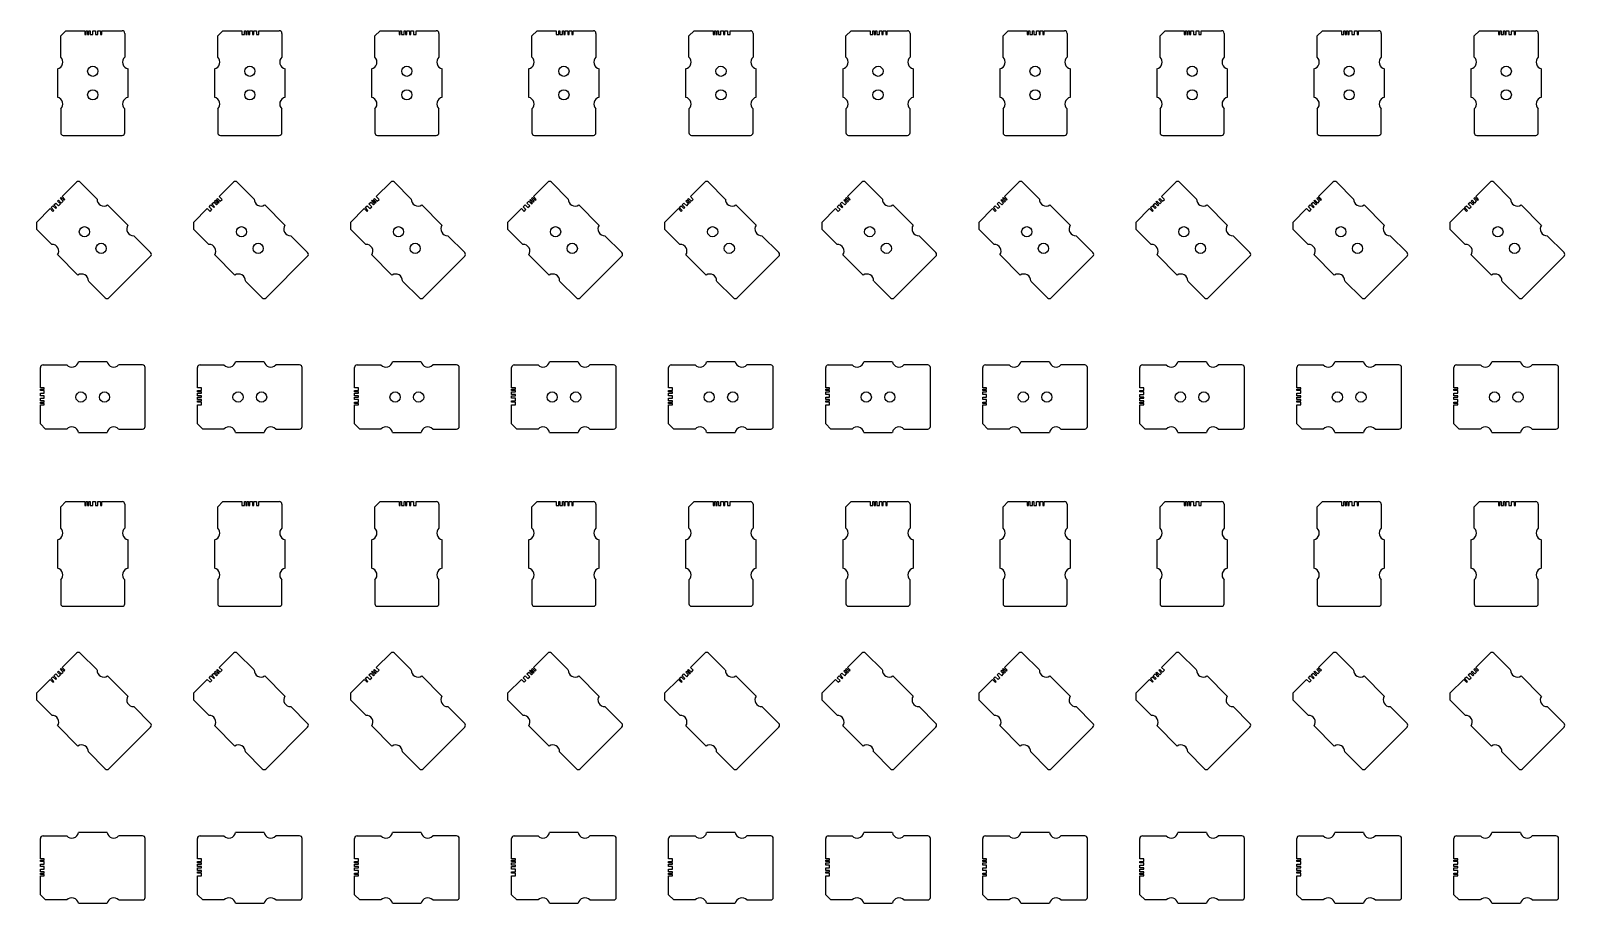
# Model space of a CAD drawing. Header units: millimetres. Extents: x -47 to 1127, y -627 to 40.
import ezdxf

# ---------------------------------------------------------------- set-up
doc = ezdxf.new("R2010")
doc.units = ezdxf.units.MM
doc.layers.add('High_Quality', color=5, linetype='Continuous')
doc.layers.add('Normal_Quality', color=3, linetype='Continuous')

# ---------------------------------------------------------------- blocks, each defined once
blk = doc.blocks.new('MNAK_RECT_HOLE_00')
at = {"layer": 'High_Quality', "color": 5}
for p, q in [((-6, 40), (-6, 37)), ((-6, 37), (-5, 37)), ((-5, 37), (-5, 40)), ((-5, 40), (-4, 40)), ((-4, 40), (-4, 37)), ((-4, 37), (-3, 37)), ((-3, 37), (-3, 40)), ((-3, 40), (-2, 40)), ((-2, 40), (-2, 37)), ((-2, 37), (0, 37)), ((0, 37), (0, 40)), ((0, 40), (2, 40)), ((2, 40), (2, 37)), ((2, 37), (4, 37)), ((4, 37), (4, 40)), ((4, 40), (6, 40)), ((6, 40), (6, 37)), ((6, 37), (7, 37)), ((7, 37), (7, 40))]:
    blk.add_line(p, q, dxfattribs=at)
at = {"layer": 'High_Quality', "color": 5, "linetype": 'Continuous', "lineweight": 25}
for centre in [(0, 9), (0, -9)]:
    blk.add_circle(centre, 3.9, dxfattribs=at)
at = {"layer": 'Normal_Quality', "color": 3}
for p, q in [((-24.5, 36), (-20.5, 40)), ((-20.5, 40), (-6, 40)), ((7, 40), (22.5, 40))]:
    blk.add_line(p, q, dxfattribs=at)
at = {"layer": 'Normal_Quality', "color": 3, "linetype": 'Continuous', "lineweight": 25}
for p, q in [((-24.5, 19.8), (-24.5, 36)), ((24.5, 38), (24.5, 19.8)), ((-27, 10.9), (-27, -10.9)), ((27, -10.9), (27, 10.9)), ((-24.5, -19.8), (-24.5, -38)), ((24.5, -38), (24.5, -19.8)), ((-22.5, -40), (22.5, -40))]:
    blk.add_line(p, q, dxfattribs=at)
for centre, radius, start, end in [((22.5, 38), 2, 0, 90), ((-28, 16), 5.15, -78.8035, 47.1867), ((28, 16), 5.15, 132.8133, -101.1965), ((-28, -16), 5.15, -47.1867, 78.8035), ((28, -16), 5.15, 101.1965, -132.8133), ((-22.5, -38), 2, 180, -90), ((22.5, -38), 2, -90, 0)]:
    blk.add_arc(centre, radius, start, end, dxfattribs=at)
blk = doc.blocks.new('MNAK_RECT_HOLE_01')
at = {"layer": 'High_Quality', "color": 5}
for p, q in [((-6, 40), (-6, 37)), ((-6, 37), (-4, 37)), ((-4, 37), (-4, 40)), ((-4, 40), (-3, 40)), ((-3, 40), (-3, 37)), ((-3, 37), (-2, 37)), ((-2, 37), (-2, 40)), ((-2, 40), (-1, 40)), ((-1, 40), (-1, 37)), ((-1, 37), (0, 37)), ((0, 37), (0, 40)), ((0, 40), (2, 40)), ((2, 40), (2, 37)), ((2, 37), (3, 37)), ((3, 37), (3, 40)), ((3, 40), (5, 40)), ((5, 40), (5, 37)), ((5, 37), (7, 37)), ((7, 37), (7, 40))]:
    blk.add_line(p, q, dxfattribs=at)
at = {"layer": 'High_Quality', "color": 5, "linetype": 'Continuous', "lineweight": 25}
for centre in [(0, 9), (0, -9)]:
    blk.add_circle(centre, 3.9, dxfattribs=at)
at = {"layer": 'Normal_Quality', "color": 3}
for p, q in [((-24.5, 36), (-20.5, 40)), ((-20.5, 40), (-6, 40)), ((7, 40), (22.5, 40))]:
    blk.add_line(p, q, dxfattribs=at)
at = {"layer": 'Normal_Quality', "color": 3, "linetype": 'Continuous', "lineweight": 25}
for p, q in [((-24.5, 19.8), (-24.5, 36)), ((24.5, 38), (24.5, 19.8)), ((-27, 10.9), (-27, -10.9)), ((27, -10.9), (27, 10.9)), ((-24.5, -19.8), (-24.5, -38)), ((24.5, -38), (24.5, -19.8)), ((-22.5, -40), (22.5, -40))]:
    blk.add_line(p, q, dxfattribs=at)
for centre, radius, start, end in [((22.5, 38), 2, 0, 90), ((-28, 16), 5.15, -78.8035, 47.1867), ((28, 16), 5.15, 132.8133, -101.1965), ((-28, -16), 5.15, -47.1867, 78.8035), ((28, -16), 5.15, 101.1965, -132.8133), ((-22.5, -38), 2, 180, -90), ((22.5, -38), 2, -90, 0)]:
    blk.add_arc(centre, radius, start, end, dxfattribs=at)
blk = doc.blocks.new('MNAK_RECT_HOLE_02')
at = {"layer": 'High_Quality', "color": 5}
for p, q in [((-6, 40), (-6, 37)), ((-6, 37), (-5, 37)), ((-5, 37), (-5, 40)), ((-5, 40), (-4, 40)), ((-4, 40), (-4, 37)), ((-4, 37), (-2, 37)), ((-2, 37), (-2, 40)), ((-2, 40), (-1, 40)), ((-1, 40), (-1, 37)), ((-1, 37), (0, 37)), ((0, 37), (0, 40)), ((0, 40), (2, 40)), ((2, 40), (2, 37)), ((2, 37), (3, 37)), ((3, 37), (3, 40)), ((3, 40), (5, 40)), ((5, 40), (5, 37)), ((5, 37), (7, 37)), ((7, 37), (7, 40))]:
    blk.add_line(p, q, dxfattribs=at)
at = {"layer": 'High_Quality', "color": 5, "linetype": 'Continuous', "lineweight": 25}
for centre in [(0, 9), (0, -9)]:
    blk.add_circle(centre, 3.9, dxfattribs=at)
at = {"layer": 'Normal_Quality', "color": 3}
for p, q in [((-24.5, 36), (-20.5, 40)), ((-20.5, 40), (-6, 40)), ((7, 40), (22.5, 40))]:
    blk.add_line(p, q, dxfattribs=at)
at = {"layer": 'Normal_Quality', "color": 3, "linetype": 'Continuous', "lineweight": 25}
for p, q in [((-24.5, 19.8), (-24.5, 36)), ((24.5, 38), (24.5, 19.8)), ((-27, 10.9), (-27, -10.9)), ((27, -10.9), (27, 10.9)), ((-24.5, -19.8), (-24.5, -38)), ((24.5, -38), (24.5, -19.8)), ((-22.5, -40), (22.5, -40))]:
    blk.add_line(p, q, dxfattribs=at)
for centre, radius, start, end in [((22.5, 38), 2, 0, 90), ((-28, 16), 5.15, -78.8035, 47.1867), ((28, 16), 5.15, 132.8133, -101.1965), ((-28, -16), 5.15, -47.1867, 78.8035), ((28, -16), 5.15, 101.1965, -132.8133), ((-22.5, -38), 2, 180, -90), ((22.5, -38), 2, -90, 0)]:
    blk.add_arc(centre, radius, start, end, dxfattribs=at)
blk = doc.blocks.new('MNAK_RECT_HOLE_03')
at = {"layer": 'High_Quality', "color": 5}
for p, q in [((-6, 40), (-6, 37)), ((-6, 37), (-4, 37)), ((-4, 37), (-4, 40)), ((-4, 40), (-3, 40)), ((-3, 40), (-3, 37)), ((-3, 37), (-1, 37)), ((-1, 37), (-1, 40)), ((-1, 40), (0, 40)), ((0, 40), (0, 37)), ((0, 37), (1, 37)), ((1, 37), (1, 40)), ((1, 40), (3, 40)), ((3, 40), (3, 37)), ((3, 37), (4, 37)), ((4, 37), (4, 40)), ((4, 40), (6, 40)), ((6, 40), (6, 37)), ((6, 37), (7, 37)), ((7, 37), (7, 40))]:
    blk.add_line(p, q, dxfattribs=at)
at = {"layer": 'High_Quality', "color": 5, "linetype": 'Continuous', "lineweight": 25}
for centre in [(0, 9), (0, -9)]:
    blk.add_circle(centre, 3.9, dxfattribs=at)
at = {"layer": 'Normal_Quality', "color": 3}
for p, q in [((-24.5, 36), (-20.5, 40)), ((-20.5, 40), (-6, 40)), ((7, 40), (22.5, 40))]:
    blk.add_line(p, q, dxfattribs=at)
at = {"layer": 'Normal_Quality', "color": 3, "linetype": 'Continuous', "lineweight": 25}
for p, q in [((-24.5, 19.8), (-24.5, 36)), ((24.5, 38), (24.5, 19.8)), ((-27, 10.9), (-27, -10.9)), ((27, -10.9), (27, 10.9)), ((-24.5, -19.8), (-24.5, -38)), ((24.5, -38), (24.5, -19.8)), ((-22.5, -40), (22.5, -40))]:
    blk.add_line(p, q, dxfattribs=at)
for centre, radius, start, end in [((22.5, 38), 2, 0, 90), ((-28, 16), 5.15, -78.8035, 47.1867), ((28, 16), 5.15, 132.8133, -101.1965), ((-28, -16), 5.15, -47.1867, 78.8035), ((28, -16), 5.15, 101.1965, -132.8133), ((-22.5, -38), 2, 180, -90), ((22.5, -38), 2, -90, 0)]:
    blk.add_arc(centre, radius, start, end, dxfattribs=at)
blk = doc.blocks.new('MNAK_RECT_HOLE_04')
at = {"layer": 'High_Quality', "color": 5}
for p, q in [((-6, 40), (-6, 37)), ((-6, 37), (-5, 37)), ((-5, 37), (-5, 40)), ((-5, 40), (-4, 40)), ((-4, 40), (-4, 37)), ((-4, 37), (-3, 37)), ((-3, 37), (-3, 40)), ((-3, 40), (-2, 40)), ((-2, 40), (-2, 37)), ((-2, 37), (0, 37)), ((0, 37), (0, 40)), ((0, 40), (2, 40)), ((2, 40), (2, 37)), ((2, 37), (3, 37)), ((3, 37), (3, 40)), ((3, 40), (5, 40)), ((5, 40), (5, 37)), ((5, 37), (7, 37)), ((7, 37), (7, 40))]:
    blk.add_line(p, q, dxfattribs=at)
at = {"layer": 'High_Quality', "color": 5, "linetype": 'Continuous', "lineweight": 25}
for centre in [(0, 9), (0, -9)]:
    blk.add_circle(centre, 3.9, dxfattribs=at)
at = {"layer": 'Normal_Quality', "color": 3}
for p, q in [((-24.5, 36), (-20.5, 40)), ((-20.5, 40), (-6, 40)), ((7, 40), (22.5, 40))]:
    blk.add_line(p, q, dxfattribs=at)
at = {"layer": 'Normal_Quality', "color": 3, "linetype": 'Continuous', "lineweight": 25}
for p, q in [((-24.5, 19.8), (-24.5, 36)), ((24.5, 38), (24.5, 19.8)), ((-27, 10.9), (-27, -10.9)), ((27, -10.9), (27, 10.9)), ((-24.5, -19.8), (-24.5, -38)), ((24.5, -38), (24.5, -19.8)), ((-22.5, -40), (22.5, -40))]:
    blk.add_line(p, q, dxfattribs=at)
for centre, radius, start, end in [((22.5, 38), 2, 0, 90), ((-28, 16), 5.15, -78.8035, 47.1867), ((28, 16), 5.15, 132.8133, -101.1965), ((-28, -16), 5.15, -47.1867, 78.8035), ((28, -16), 5.15, 101.1965, -132.8133), ((-22.5, -38), 2, 180, -90), ((22.5, -38), 2, -90, 0)]:
    blk.add_arc(centre, radius, start, end, dxfattribs=at)
blk = doc.blocks.new('MNAK_RECT_HOLE_05')
at = {"layer": 'High_Quality', "color": 5}
for p, q in [((-6, 40), (-6, 37)), ((-6, 37), (-4, 37)), ((-4, 37), (-4, 40)), ((-4, 40), (-3, 40)), ((-3, 40), (-3, 37)), ((-3, 37), (-2, 37)), ((-2, 37), (-2, 40)), ((-2, 40), (-1, 40)), ((-1, 40), (-1, 37)), ((-1, 37), (1, 37)), ((1, 37), (1, 40)), ((1, 40), (3, 40)), ((3, 40), (3, 37)), ((3, 37), (4, 37)), ((4, 37), (4, 40)), ((4, 40), (6, 40)), ((6, 40), (6, 37)), ((6, 37), (7, 37)), ((7, 37), (7, 40))]:
    blk.add_line(p, q, dxfattribs=at)
at = {"layer": 'High_Quality', "color": 5, "linetype": 'Continuous', "lineweight": 25}
for centre in [(0, 9), (0, -9)]:
    blk.add_circle(centre, 3.9, dxfattribs=at)
at = {"layer": 'Normal_Quality', "color": 3}
for p, q in [((-24.5, 36), (-20.5, 40)), ((-20.5, 40), (-6, 40)), ((7, 40), (22.5, 40))]:
    blk.add_line(p, q, dxfattribs=at)
at = {"layer": 'Normal_Quality', "color": 3, "linetype": 'Continuous', "lineweight": 25}
for p, q in [((-24.5, 19.8), (-24.5, 36)), ((24.5, 38), (24.5, 19.8)), ((-27, 10.9), (-27, -10.9)), ((27, -10.9), (27, 10.9)), ((-24.5, -19.8), (-24.5, -38)), ((24.5, -38), (24.5, -19.8)), ((-22.5, -40), (22.5, -40))]:
    blk.add_line(p, q, dxfattribs=at)
for centre, radius, start, end in [((22.5, 38), 2, 0, 90), ((-28, 16), 5.15, -78.8035, 47.1867), ((28, 16), 5.15, 132.8133, -101.1965), ((-28, -16), 5.15, -47.1867, 78.8035), ((28, -16), 5.15, 101.1965, -132.8133), ((-22.5, -38), 2, 180, -90), ((22.5, -38), 2, -90, 0)]:
    blk.add_arc(centre, radius, start, end, dxfattribs=at)
blk = doc.blocks.new('MNAK_RECT_HOLE_06')
at = {"layer": 'High_Quality', "color": 5}
for p, q in [((-6, 40), (-6, 37)), ((-6, 37), (-5, 37)), ((-5, 37), (-5, 40)), ((-5, 40), (-4, 40)), ((-4, 40), (-4, 37)), ((-4, 37), (-2, 37)), ((-2, 37), (-2, 40)), ((-2, 40), (-1, 40)), ((-1, 40), (-1, 37)), ((-1, 37), (1, 37)), ((1, 37), (1, 40)), ((1, 40), (3, 40)), ((3, 40), (3, 37)), ((3, 37), (4, 37)), ((4, 37), (4, 40)), ((4, 40), (6, 40)), ((6, 40), (6, 37)), ((6, 37), (7, 37)), ((7, 37), (7, 40))]:
    blk.add_line(p, q, dxfattribs=at)
at = {"layer": 'High_Quality', "color": 5, "linetype": 'Continuous', "lineweight": 25}
for centre in [(0, 9), (0, -9)]:
    blk.add_circle(centre, 3.9, dxfattribs=at)
at = {"layer": 'Normal_Quality', "color": 3}
for p, q in [((-24.5, 36), (-20.5, 40)), ((-20.5, 40), (-6, 40)), ((7, 40), (22.5, 40))]:
    blk.add_line(p, q, dxfattribs=at)
at = {"layer": 'Normal_Quality', "color": 3, "linetype": 'Continuous', "lineweight": 25}
for p, q in [((-24.5, 19.8), (-24.5, 36)), ((24.5, 38), (24.5, 19.8)), ((-27, 10.9), (-27, -10.9)), ((27, -10.9), (27, 10.9)), ((-24.5, -19.8), (-24.5, -38)), ((24.5, -38), (24.5, -19.8)), ((-22.5, -40), (22.5, -40))]:
    blk.add_line(p, q, dxfattribs=at)
for centre, radius, start, end in [((22.5, 38), 2, 0, 90), ((-28, 16), 5.15, -78.8035, 47.1867), ((28, 16), 5.15, 132.8133, -101.1965), ((-28, -16), 5.15, -47.1867, 78.8035), ((28, -16), 5.15, 101.1965, -132.8133), ((-22.5, -38), 2, 180, -90), ((22.5, -38), 2, -90, 0)]:
    blk.add_arc(centre, radius, start, end, dxfattribs=at)
blk = doc.blocks.new('MNAK_RECT_HOLE_07')
at = {"layer": 'High_Quality', "color": 5}
for p, q in [((-6, 40), (-6, 37)), ((-6, 37), (-5, 37)), ((-5, 37), (-5, 40)), ((-5, 40), (-4, 40)), ((-4, 40), (-4, 37)), ((-4, 37), (-3, 37)), ((-3, 37), (-3, 40)), ((-3, 40), (-2, 40)), ((-2, 40), (-2, 37)), ((-2, 37), (-1, 37)), ((-1, 37), (-1, 40)), ((-1, 40), (1, 40)), ((1, 40), (1, 37)), ((1, 37), (3, 37)), ((3, 37), (3, 40)), ((3, 40), (5, 40)), ((5, 40), (5, 37)), ((5, 37), (7, 37)), ((7, 37), (7, 40))]:
    blk.add_line(p, q, dxfattribs=at)
at = {"layer": 'High_Quality', "color": 5, "linetype": 'Continuous', "lineweight": 25}
for centre in [(0, 9), (0, -9)]:
    blk.add_circle(centre, 3.9, dxfattribs=at)
at = {"layer": 'Normal_Quality', "color": 3}
for p, q in [((-24.5, 36), (-20.5, 40)), ((-20.5, 40), (-6, 40)), ((7, 40), (22.5, 40))]:
    blk.add_line(p, q, dxfattribs=at)
at = {"layer": 'Normal_Quality', "color": 3, "linetype": 'Continuous', "lineweight": 25}
for p, q in [((-24.5, 19.8), (-24.5, 36)), ((24.5, 38), (24.5, 19.8)), ((-27, 10.9), (-27, -10.9)), ((27, -10.9), (27, 10.9)), ((-24.5, -19.8), (-24.5, -38)), ((24.5, -38), (24.5, -19.8)), ((-22.5, -40), (22.5, -40))]:
    blk.add_line(p, q, dxfattribs=at)
for centre, radius, start, end in [((22.5, 38), 2, 0, 90), ((-28, 16), 5.15, -78.8035, 47.1867), ((28, 16), 5.15, 132.8133, -101.1965), ((-28, -16), 5.15, -47.1867, 78.8035), ((28, -16), 5.15, 101.1965, -132.8133), ((-22.5, -38), 2, 180, -90), ((22.5, -38), 2, -90, 0)]:
    blk.add_arc(centre, radius, start, end, dxfattribs=at)
blk = doc.blocks.new('MNAK_RECT_HOLE_08')
at = {"layer": 'High_Quality', "color": 5}
for p, q in [((-6, 40), (-6, 37)), ((-6, 37), (-4, 37)), ((-4, 37), (-4, 40)), ((-4, 40), (-3, 40)), ((-3, 40), (-3, 37)), ((-3, 37), (-2, 37)), ((-2, 37), (-2, 40)), ((-2, 40), (-1, 40)), ((-1, 40), (-1, 37)), ((-1, 37), (0, 37)), ((0, 37), (0, 40)), ((0, 40), (2, 40)), ((2, 40), (2, 37)), ((2, 37), (4, 37)), ((4, 37), (4, 40)), ((4, 40), (6, 40)), ((6, 40), (6, 37)), ((6, 37), (7, 37)), ((7, 37), (7, 40))]:
    blk.add_line(p, q, dxfattribs=at)
at = {"layer": 'High_Quality', "color": 5, "linetype": 'Continuous', "lineweight": 25}
for centre in [(0, 9), (0, -9)]:
    blk.add_circle(centre, 3.9, dxfattribs=at)
at = {"layer": 'Normal_Quality', "color": 3}
for p, q in [((-24.5, 36), (-20.5, 40)), ((-20.5, 40), (-6, 40)), ((7, 40), (22.5, 40))]:
    blk.add_line(p, q, dxfattribs=at)
at = {"layer": 'Normal_Quality', "color": 3, "linetype": 'Continuous', "lineweight": 25}
for p, q in [((-24.5, 19.8), (-24.5, 36)), ((24.5, 38), (24.5, 19.8)), ((-27, 10.9), (-27, -10.9)), ((27, -10.9), (27, 10.9)), ((-24.5, -19.8), (-24.5, -38)), ((24.5, -38), (24.5, -19.8)), ((-22.5, -40), (22.5, -40))]:
    blk.add_line(p, q, dxfattribs=at)
for centre, radius, start, end in [((22.5, 38), 2, 0, 90), ((-28, 16), 5.15, -78.8035, 47.1867), ((28, 16), 5.15, 132.8133, -101.1965), ((-28, -16), 5.15, -47.1867, 78.8035), ((28, -16), 5.15, 101.1965, -132.8133), ((-22.5, -38), 2, 180, -90), ((22.5, -38), 2, -90, 0)]:
    blk.add_arc(centre, radius, start, end, dxfattribs=at)
blk = doc.blocks.new('MNAK_RECT_HOLE_09')
at = {"layer": 'High_Quality', "color": 5}
for p, q in [((-6, 40), (-6, 37)), ((-6, 37), (-5, 37)), ((-5, 37), (-5, 40)), ((-5, 40), (-4, 40)), ((-4, 40), (-4, 37)), ((-4, 37), (-2, 37)), ((-2, 37), (-2, 40)), ((-2, 40), (-1, 40)), ((-1, 40), (-1, 37)), ((-1, 37), (0, 37)), ((0, 37), (0, 40)), ((0, 40), (2, 40)), ((2, 40), (2, 37)), ((2, 37), (4, 37)), ((4, 37), (4, 40)), ((4, 40), (6, 40)), ((6, 40), (6, 37)), ((6, 37), (7, 37)), ((7, 37), (7, 40))]:
    blk.add_line(p, q, dxfattribs=at)
at = {"layer": 'High_Quality', "color": 5, "linetype": 'Continuous', "lineweight": 25}
for centre in [(0, 9), (0, -9)]:
    blk.add_circle(centre, 3.9, dxfattribs=at)
at = {"layer": 'Normal_Quality', "color": 3}
for p, q in [((-24.5, 36), (-20.5, 40)), ((-20.5, 40), (-6, 40)), ((7, 40), (22.5, 40))]:
    blk.add_line(p, q, dxfattribs=at)
at = {"layer": 'Normal_Quality', "color": 3, "linetype": 'Continuous', "lineweight": 25}
for p, q in [((-24.5, 19.8), (-24.5, 36)), ((24.5, 38), (24.5, 19.8)), ((-27, 10.9), (-27, -10.9)), ((27, -10.9), (27, 10.9)), ((-24.5, -19.8), (-24.5, -38)), ((24.5, -38), (24.5, -19.8)), ((-22.5, -40), (22.5, -40))]:
    blk.add_line(p, q, dxfattribs=at)
for centre, radius, start, end in [((22.5, 38), 2, 0, 90), ((-28, 16), 5.15, -78.8035, 47.1867), ((28, 16), 5.15, 132.8133, -101.1965), ((-28, -16), 5.15, -47.1867, 78.8035), ((28, -16), 5.15, 101.1965, -132.8133), ((-22.5, -38), 2, 180, -90), ((22.5, -38), 2, -90, 0)]:
    blk.add_arc(centre, radius, start, end, dxfattribs=at)
blk = doc.blocks.new('MNAK_RECT_HOLE_30')
at = {"layer": 'High_Quality', "color": 5}
for p, q in [((-6, 40), (-6, 37)), ((-6, 37), (-5, 37)), ((-5, 37), (-5, 40)), ((-5, 40), (-3, 40)), ((-3, 40), (-3, 37)), ((-3, 37), (-2, 37)), ((-2, 37), (-2, 40)), ((-2, 40), (0, 40)), ((0, 40), (0, 37)), ((0, 37), (2, 37)), ((2, 37), (2, 40)), ((2, 40), (3, 40)), ((3, 40), (3, 37)), ((3, 37), (5, 37)), ((5, 37), (5, 40)), ((5, 40), (6, 40)), ((6, 40), (6, 37)), ((6, 37), (7, 37)), ((7, 37), (7, 40))]:
    blk.add_line(p, q, dxfattribs=at)
at = {"layer": 'High_Quality', "color": 5, "linetype": 'Continuous', "lineweight": 25}
for centre in [(0, 9), (0, -9)]:
    blk.add_circle(centre, 3.9, dxfattribs=at)
at = {"layer": 'Normal_Quality', "color": 3}
for p, q in [((-24.5, 36), (-20.5, 40)), ((-20.5, 40), (-6, 40)), ((7, 40), (22.5, 40))]:
    blk.add_line(p, q, dxfattribs=at)
at = {"layer": 'Normal_Quality', "color": 3, "linetype": 'Continuous', "lineweight": 25}
for p, q in [((-24.5, 19.8), (-24.5, 36)), ((24.5, 38), (24.5, 19.8)), ((-27, 10.9), (-27, -10.9)), ((27, -10.9), (27, 10.9)), ((-24.5, -19.8), (-24.5, -38)), ((24.5, -38), (24.5, -19.8)), ((-22.5, -40), (22.5, -40))]:
    blk.add_line(p, q, dxfattribs=at)
for centre, radius, start, end in [((22.5, 38), 2, 0, 90), ((-28, 16), 5.15, -78.8035, 47.1867), ((28, 16), 5.15, 132.8133, -101.1965), ((-28, -16), 5.15, -47.1867, 78.8035), ((28, -16), 5.15, 101.1965, -132.8133), ((-22.5, -38), 2, 180, -90), ((22.5, -38), 2, -90, 0)]:
    blk.add_arc(centre, radius, start, end, dxfattribs=at)
blk = doc.blocks.new('MNAK_RECT_HOLE_31')
at = {"layer": 'High_Quality', "color": 5}
for p, q in [((-6, 40), (-6, 37)), ((-6, 37), (-4, 37)), ((-4, 37), (-4, 40)), ((-4, 40), (-2, 40)), ((-2, 40), (-2, 37)), ((-2, 37), (-1, 37)), ((-1, 37), (-1, 40)), ((-1, 40), (1, 40)), ((1, 40), (1, 37)), ((1, 37), (2, 37)), ((2, 37), (2, 40)), ((2, 40), (3, 40)), ((3, 40), (3, 37)), ((3, 37), (4, 37)), ((4, 37), (4, 40)), ((4, 40), (5, 40)), ((5, 40), (5, 37)), ((5, 37), (7, 37)), ((7, 37), (7, 40))]:
    blk.add_line(p, q, dxfattribs=at)
at = {"layer": 'High_Quality', "color": 5, "linetype": 'Continuous', "lineweight": 25}
for centre in [(0, 9), (0, -9)]:
    blk.add_circle(centre, 3.9, dxfattribs=at)
at = {"layer": 'Normal_Quality', "color": 3}
for p, q in [((-24.5, 36), (-20.5, 40)), ((-20.5, 40), (-6, 40)), ((7, 40), (22.5, 40))]:
    blk.add_line(p, q, dxfattribs=at)
at = {"layer": 'Normal_Quality', "color": 3, "linetype": 'Continuous', "lineweight": 25}
for p, q in [((-24.5, 19.8), (-24.5, 36)), ((24.5, 38), (24.5, 19.8)), ((-27, 10.9), (-27, -10.9)), ((27, -10.9), (27, 10.9)), ((-24.5, -19.8), (-24.5, -38)), ((24.5, -38), (24.5, -19.8)), ((-22.5, -40), (22.5, -40))]:
    blk.add_line(p, q, dxfattribs=at)
for centre, radius, start, end in [((22.5, 38), 2, 0, 90), ((-28, 16), 5.15, -78.8035, 47.1867), ((28, 16), 5.15, 132.8133, -101.1965), ((-28, -16), 5.15, -47.1867, 78.8035), ((28, -16), 5.15, 101.1965, -132.8133), ((-22.5, -38), 2, 180, -90), ((22.5, -38), 2, -90, 0)]:
    blk.add_arc(centre, radius, start, end, dxfattribs=at)
blk = doc.blocks.new('MNAK_RECT_HOLE_32')
at = {"layer": 'High_Quality', "color": 5}
for p, q in [((-6, 40), (-6, 37)), ((-6, 37), (-5, 37)), ((-5, 37), (-5, 40)), ((-5, 40), (-3, 40)), ((-3, 40), (-3, 37)), ((-3, 37), (-1, 37)), ((-1, 37), (-1, 40)), ((-1, 40), (1, 40)), ((1, 40), (1, 37)), ((1, 37), (2, 37)), ((2, 37), (2, 40)), ((2, 40), (3, 40)), ((3, 40), (3, 37)), ((3, 37), (4, 37)), ((4, 37), (4, 40)), ((4, 40), (5, 40)), ((5, 40), (5, 37)), ((5, 37), (7, 37)), ((7, 37), (7, 40))]:
    blk.add_line(p, q, dxfattribs=at)
at = {"layer": 'High_Quality', "color": 5, "linetype": 'Continuous', "lineweight": 25}
for centre in [(0, 9), (0, -9)]:
    blk.add_circle(centre, 3.9, dxfattribs=at)
at = {"layer": 'Normal_Quality', "color": 3}
for p, q in [((-24.5, 36), (-20.5, 40)), ((-20.5, 40), (-6, 40)), ((7, 40), (22.5, 40))]:
    blk.add_line(p, q, dxfattribs=at)
at = {"layer": 'Normal_Quality', "color": 3, "linetype": 'Continuous', "lineweight": 25}
for p, q in [((-24.5, 19.8), (-24.5, 36)), ((24.5, 38), (24.5, 19.8)), ((-27, 10.9), (-27, -10.9)), ((27, -10.9), (27, 10.9)), ((-24.5, -19.8), (-24.5, -38)), ((24.5, -38), (24.5, -19.8)), ((-22.5, -40), (22.5, -40))]:
    blk.add_line(p, q, dxfattribs=at)
for centre, radius, start, end in [((22.5, 38), 2, 0, 90), ((-28, 16), 5.15, -78.8035, 47.1867), ((28, 16), 5.15, 132.8133, -101.1965), ((-28, -16), 5.15, -47.1867, 78.8035), ((28, -16), 5.15, 101.1965, -132.8133), ((-22.5, -38), 2, 180, -90), ((22.5, -38), 2, -90, 0)]:
    blk.add_arc(centre, radius, start, end, dxfattribs=at)
blk = doc.blocks.new('MNAK_RECT_HOLE_33')
at = {"layer": 'High_Quality', "color": 5}
for p, q in [((-6, 40), (-6, 37)), ((-6, 37), (-4, 37)), ((-4, 37), (-4, 40)), ((-4, 40), (-2, 40)), ((-2, 40), (-2, 37)), ((-2, 37), (0, 37)), ((0, 37), (0, 40)), ((0, 40), (2, 40)), ((2, 40), (2, 37)), ((2, 37), (3, 37)), ((3, 37), (3, 40)), ((3, 40), (4, 40)), ((4, 40), (4, 37)), ((4, 37), (5, 37)), ((5, 37), (5, 40)), ((5, 40), (6, 40)), ((6, 40), (6, 37)), ((6, 37), (7, 37)), ((7, 37), (7, 40))]:
    blk.add_line(p, q, dxfattribs=at)
at = {"layer": 'High_Quality', "color": 5, "linetype": 'Continuous', "lineweight": 25}
for centre in [(0, 9), (0, -9)]:
    blk.add_circle(centre, 3.9, dxfattribs=at)
at = {"layer": 'Normal_Quality', "color": 3}
for p, q in [((-24.5, 36), (-20.5, 40)), ((-20.5, 40), (-6, 40)), ((7, 40), (22.5, 40))]:
    blk.add_line(p, q, dxfattribs=at)
at = {"layer": 'Normal_Quality', "color": 3, "linetype": 'Continuous', "lineweight": 25}
for p, q in [((-24.5, 19.8), (-24.5, 36)), ((24.5, 38), (24.5, 19.8)), ((-27, 10.9), (-27, -10.9)), ((27, -10.9), (27, 10.9)), ((-24.5, -19.8), (-24.5, -38)), ((24.5, -38), (24.5, -19.8)), ((-22.5, -40), (22.5, -40))]:
    blk.add_line(p, q, dxfattribs=at)
for centre, radius, start, end in [((22.5, 38), 2, 0, 90), ((-28, 16), 5.15, -78.8035, 47.1867), ((28, 16), 5.15, 132.8133, -101.1965), ((-28, -16), 5.15, -47.1867, 78.8035), ((28, -16), 5.15, 101.1965, -132.8133), ((-22.5, -38), 2, 180, -90), ((22.5, -38), 2, -90, 0)]:
    blk.add_arc(centre, radius, start, end, dxfattribs=at)
blk = doc.blocks.new('MNAK_RECT_HOLE_34')
at = {"layer": 'High_Quality', "color": 5}
for p, q in [((-6, 40), (-6, 37)), ((-6, 37), (-5, 37)), ((-5, 37), (-5, 40)), ((-5, 40), (-3, 40)), ((-3, 40), (-3, 37)), ((-3, 37), (-2, 37)), ((-2, 37), (-2, 40)), ((-2, 40), (0, 40)), ((0, 40), (0, 37)), ((0, 37), (2, 37)), ((2, 37), (2, 40)), ((2, 40), (3, 40)), ((3, 40), (3, 37)), ((3, 37), (4, 37)), ((4, 37), (4, 40)), ((4, 40), (5, 40)), ((5, 40), (5, 37)), ((5, 37), (7, 37)), ((7, 37), (7, 40))]:
    blk.add_line(p, q, dxfattribs=at)
at = {"layer": 'High_Quality', "color": 5, "linetype": 'Continuous', "lineweight": 25}
for centre in [(0, 9), (0, -9)]:
    blk.add_circle(centre, 3.9, dxfattribs=at)
at = {"layer": 'Normal_Quality', "color": 3}
for p, q in [((-24.5, 36), (-20.5, 40)), ((-20.5, 40), (-6, 40)), ((7, 40), (22.5, 40))]:
    blk.add_line(p, q, dxfattribs=at)
at = {"layer": 'Normal_Quality', "color": 3, "linetype": 'Continuous', "lineweight": 25}
for p, q in [((-24.5, 19.8), (-24.5, 36)), ((24.5, 38), (24.5, 19.8)), ((-27, 10.9), (-27, -10.9)), ((27, -10.9), (27, 10.9)), ((-24.5, -19.8), (-24.5, -38)), ((24.5, -38), (24.5, -19.8)), ((-22.5, -40), (22.5, -40))]:
    blk.add_line(p, q, dxfattribs=at)
for centre, radius, start, end in [((22.5, 38), 2, 0, 90), ((-28, 16), 5.15, -78.8035, 47.1867), ((28, 16), 5.15, 132.8133, -101.1965), ((-28, -16), 5.15, -47.1867, 78.8035), ((28, -16), 5.15, 101.1965, -132.8133), ((-22.5, -38), 2, 180, -90), ((22.5, -38), 2, -90, 0)]:
    blk.add_arc(centre, radius, start, end, dxfattribs=at)
blk = doc.blocks.new('MNAK_RECT_HOLE_35')
at = {"layer": 'High_Quality', "color": 5}
for p, q in [((-6, 40), (-6, 37)), ((-6, 37), (-4, 37)), ((-4, 37), (-4, 40)), ((-4, 40), (-2, 40)), ((-2, 40), (-2, 37)), ((-2, 37), (-1, 37)), ((-1, 37), (-1, 40)), ((-1, 40), (1, 40)), ((1, 40), (1, 37)), ((1, 37), (3, 37)), ((3, 37), (3, 40)), ((3, 40), (4, 40)), ((4, 40), (4, 37)), ((4, 37), (5, 37)), ((5, 37), (5, 40)), ((5, 40), (6, 40)), ((6, 40), (6, 37)), ((6, 37), (7, 37)), ((7, 37), (7, 40))]:
    blk.add_line(p, q, dxfattribs=at)
at = {"layer": 'High_Quality', "color": 5, "linetype": 'Continuous', "lineweight": 25}
for centre in [(0, 9), (0, -9)]:
    blk.add_circle(centre, 3.9, dxfattribs=at)
at = {"layer": 'Normal_Quality', "color": 3}
for p, q in [((-24.5, 36), (-20.5, 40)), ((-20.5, 40), (-6, 40)), ((7, 40), (22.5, 40))]:
    blk.add_line(p, q, dxfattribs=at)
at = {"layer": 'Normal_Quality', "color": 3, "linetype": 'Continuous', "lineweight": 25}
for p, q in [((-24.5, 19.8), (-24.5, 36)), ((24.5, 38), (24.5, 19.8)), ((-27, 10.9), (-27, -10.9)), ((27, -10.9), (27, 10.9)), ((-24.5, -19.8), (-24.5, -38)), ((24.5, -38), (24.5, -19.8)), ((-22.5, -40), (22.5, -40))]:
    blk.add_line(p, q, dxfattribs=at)
for centre, radius, start, end in [((22.5, 38), 2, 0, 90), ((-28, 16), 5.15, -78.8035, 47.1867), ((28, 16), 5.15, 132.8133, -101.1965), ((-28, -16), 5.15, -47.1867, 78.8035), ((28, -16), 5.15, 101.1965, -132.8133), ((-22.5, -38), 2, 180, -90), ((22.5, -38), 2, -90, 0)]:
    blk.add_arc(centre, radius, start, end, dxfattribs=at)
blk = doc.blocks.new('MNAK_RECT_HOLE_36')
at = {"layer": 'High_Quality', "color": 5}
for p, q in [((-6, 40), (-6, 37)), ((-6, 37), (-5, 37)), ((-5, 37), (-5, 40)), ((-5, 40), (-3, 40)), ((-3, 40), (-3, 37)), ((-3, 37), (-1, 37)), ((-1, 37), (-1, 40)), ((-1, 40), (1, 40)), ((1, 40), (1, 37)), ((1, 37), (3, 37)), ((3, 37), (3, 40)), ((3, 40), (4, 40)), ((4, 40), (4, 37)), ((4, 37), (5, 37)), ((5, 37), (5, 40)), ((5, 40), (6, 40)), ((6, 40), (6, 37)), ((6, 37), (7, 37)), ((7, 37), (7, 40))]:
    blk.add_line(p, q, dxfattribs=at)
at = {"layer": 'High_Quality', "color": 5, "linetype": 'Continuous', "lineweight": 25}
for centre in [(0, 9), (0, -9)]:
    blk.add_circle(centre, 3.9, dxfattribs=at)
at = {"layer": 'Normal_Quality', "color": 3}
for p, q in [((-24.5, 36), (-20.5, 40)), ((-20.5, 40), (-6, 40)), ((7, 40), (22.5, 40))]:
    blk.add_line(p, q, dxfattribs=at)
at = {"layer": 'Normal_Quality', "color": 3, "linetype": 'Continuous', "lineweight": 25}
for p, q in [((-24.5, 19.8), (-24.5, 36)), ((24.5, 38), (24.5, 19.8)), ((-27, 10.9), (-27, -10.9)), ((27, -10.9), (27, 10.9)), ((-24.5, -19.8), (-24.5, -38)), ((24.5, -38), (24.5, -19.8)), ((-22.5, -40), (22.5, -40))]:
    blk.add_line(p, q, dxfattribs=at)
for centre, radius, start, end in [((22.5, 38), 2, 0, 90), ((-28, 16), 5.15, -78.8035, 47.1867), ((28, 16), 5.15, 132.8133, -101.1965), ((-28, -16), 5.15, -47.1867, 78.8035), ((28, -16), 5.15, 101.1965, -132.8133), ((-22.5, -38), 2, 180, -90), ((22.5, -38), 2, -90, 0)]:
    blk.add_arc(centre, radius, start, end, dxfattribs=at)
blk = doc.blocks.new('MNAK_RECT_HOLE_37')
at = {"layer": 'High_Quality', "color": 5}
for p, q in [((-6, 40), (-6, 37)), ((-6, 37), (-5, 37)), ((-5, 37), (-5, 40)), ((-5, 40), (-3, 40)), ((-3, 40), (-3, 37)), ((-3, 37), (-2, 37)), ((-2, 37), (-2, 40)), ((-2, 40), (0, 40)), ((0, 40), (0, 37)), ((0, 37), (1, 37)), ((1, 37), (1, 40)), ((1, 40), (2, 40)), ((2, 40), (2, 37)), ((2, 37), (4, 37)), ((4, 37), (4, 40)), ((4, 40), (5, 40)), ((5, 40), (5, 37)), ((5, 37), (7, 37)), ((7, 37), (7, 40))]:
    blk.add_line(p, q, dxfattribs=at)
at = {"layer": 'High_Quality', "color": 5, "linetype": 'Continuous', "lineweight": 25}
for centre in [(0, 9), (0, -9)]:
    blk.add_circle(centre, 3.9, dxfattribs=at)
at = {"layer": 'Normal_Quality', "color": 3}
for p, q in [((-24.5, 36), (-20.5, 40)), ((-20.5, 40), (-6, 40)), ((7, 40), (22.5, 40))]:
    blk.add_line(p, q, dxfattribs=at)
at = {"layer": 'Normal_Quality', "color": 3, "linetype": 'Continuous', "lineweight": 25}
for p, q in [((-24.5, 19.8), (-24.5, 36)), ((24.5, 38), (24.5, 19.8)), ((-27, 10.9), (-27, -10.9)), ((27, -10.9), (27, 10.9)), ((-24.5, -19.8), (-24.5, -38)), ((24.5, -38), (24.5, -19.8)), ((-22.5, -40), (22.5, -40))]:
    blk.add_line(p, q, dxfattribs=at)
for centre, radius, start, end in [((22.5, 38), 2, 0, 90), ((-28, 16), 5.15, -78.8035, 47.1867), ((28, 16), 5.15, 132.8133, -101.1965), ((-28, -16), 5.15, -47.1867, 78.8035), ((28, -16), 5.15, 101.1965, -132.8133), ((-22.5, -38), 2, 180, -90), ((22.5, -38), 2, -90, 0)]:
    blk.add_arc(centre, radius, start, end, dxfattribs=at)
blk = doc.blocks.new('MNAK_RECT_HOLE_38')
at = {"layer": 'High_Quality', "color": 5}
for p, q in [((-6, 40), (-6, 37)), ((-6, 37), (-4, 37)), ((-4, 37), (-4, 40)), ((-4, 40), (-2, 40)), ((-2, 40), (-2, 37)), ((-2, 37), (-1, 37)), ((-1, 37), (-1, 40)), ((-1, 40), (1, 40)), ((1, 40), (1, 37)), ((1, 37), (2, 37)), ((2, 37), (2, 40)), ((2, 40), (3, 40)), ((3, 40), (3, 37)), ((3, 37), (5, 37)), ((5, 37), (5, 40)), ((5, 40), (6, 40)), ((6, 40), (6, 37)), ((6, 37), (7, 37)), ((7, 37), (7, 40))]:
    blk.add_line(p, q, dxfattribs=at)
at = {"layer": 'High_Quality', "color": 5, "linetype": 'Continuous', "lineweight": 25}
for centre in [(0, 9), (0, -9)]:
    blk.add_circle(centre, 3.9, dxfattribs=at)
at = {"layer": 'Normal_Quality', "color": 3}
for p, q in [((-24.5, 36), (-20.5, 40)), ((-20.5, 40), (-6, 40)), ((7, 40), (22.5, 40))]:
    blk.add_line(p, q, dxfattribs=at)
at = {"layer": 'Normal_Quality', "color": 3, "linetype": 'Continuous', "lineweight": 25}
for p, q in [((-24.5, 19.8), (-24.5, 36)), ((24.5, 38), (24.5, 19.8)), ((-27, 10.9), (-27, -10.9)), ((27, -10.9), (27, 10.9)), ((-24.5, -19.8), (-24.5, -38)), ((24.5, -38), (24.5, -19.8)), ((-22.5, -40), (22.5, -40))]:
    blk.add_line(p, q, dxfattribs=at)
for centre, radius, start, end in [((22.5, 38), 2, 0, 90), ((-28, 16), 5.15, -78.8035, 47.1867), ((28, 16), 5.15, 132.8133, -101.1965), ((-28, -16), 5.15, -47.1867, 78.8035), ((28, -16), 5.15, 101.1965, -132.8133), ((-22.5, -38), 2, 180, -90), ((22.5, -38), 2, -90, 0)]:
    blk.add_arc(centre, radius, start, end, dxfattribs=at)
blk = doc.blocks.new('MNAK_RECT_HOLE_39')
at = {"layer": 'High_Quality', "color": 5}
for p, q in [((-6, 40), (-6, 37)), ((-6, 37), (-5, 37)), ((-5, 37), (-5, 40)), ((-5, 40), (-3, 40)), ((-3, 40), (-3, 37)), ((-3, 37), (-1, 37)), ((-1, 37), (-1, 40)), ((-1, 40), (1, 40)), ((1, 40), (1, 37)), ((1, 37), (2, 37)), ((2, 37), (2, 40)), ((2, 40), (3, 40)), ((3, 40), (3, 37)), ((3, 37), (5, 37)), ((5, 37), (5, 40)), ((5, 40), (6, 40)), ((6, 40), (6, 37)), ((6, 37), (7, 37)), ((7, 37), (7, 40))]:
    blk.add_line(p, q, dxfattribs=at)
at = {"layer": 'High_Quality', "color": 5, "linetype": 'Continuous', "lineweight": 25}
for centre in [(0, 9), (0, -9)]:
    blk.add_circle(centre, 3.9, dxfattribs=at)
at = {"layer": 'Normal_Quality', "color": 3}
for p, q in [((-24.5, 36), (-20.5, 40)), ((-20.5, 40), (-6, 40)), ((7, 40), (22.5, 40))]:
    blk.add_line(p, q, dxfattribs=at)
at = {"layer": 'Normal_Quality', "color": 3, "linetype": 'Continuous', "lineweight": 25}
for p, q in [((-24.5, 19.8), (-24.5, 36)), ((24.5, 38), (24.5, 19.8)), ((-27, 10.9), (-27, -10.9)), ((27, -10.9), (27, 10.9)), ((-24.5, -19.8), (-24.5, -38)), ((24.5, -38), (24.5, -19.8)), ((-22.5, -40), (22.5, -40))]:
    blk.add_line(p, q, dxfattribs=at)
for centre, radius, start, end in [((22.5, 38), 2, 0, 90), ((-28, 16), 5.15, -78.8035, 47.1867), ((28, 16), 5.15, 132.8133, -101.1965), ((-28, -16), 5.15, -47.1867, 78.8035), ((28, -16), 5.15, 101.1965, -132.8133), ((-22.5, -38), 2, 180, -90), ((22.5, -38), 2, -90, 0)]:
    blk.add_arc(centre, radius, start, end, dxfattribs=at)
blk = doc.blocks.new('MNAK_RECT_HOLE_60')
at = {"layer": 'High_Quality', "color": 5}
for p, q in [((-6, 40), (-6, 37)), ((-6, 37), (-5, 37)), ((-5, 37), (-5, 40)), ((-5, 40), (-4, 40)), ((-4, 40), (-4, 37)), ((-4, 37), (-3, 37)), ((-3, 37), (-3, 40)), ((-3, 40), (-1, 40)), ((-1, 40), (-1, 37)), ((-1, 37), (1, 37)), ((1, 37), (1, 40)), ((1, 40), (3, 40)), ((3, 40), (3, 37)), ((3, 37), (5, 37)), ((5, 37), (5, 40)), ((5, 40), (6, 40)), ((6, 40), (6, 37)), ((6, 37), (7, 37)), ((7, 37), (7, 40))]:
    blk.add_line(p, q, dxfattribs=at)
at = {"layer": 'High_Quality', "color": 5, "linetype": 'Continuous', "lineweight": 25}
for centre in [(0, 9), (0, -9)]:
    blk.add_circle(centre, 3.9, dxfattribs=at)
at = {"layer": 'Normal_Quality', "color": 3}
for p, q in [((-24.5, 36), (-20.5, 40)), ((-20.5, 40), (-6, 40)), ((7, 40), (22.5, 40))]:
    blk.add_line(p, q, dxfattribs=at)
at = {"layer": 'Normal_Quality', "color": 3, "linetype": 'Continuous', "lineweight": 25}
for p, q in [((-24.5, 19.8), (-24.5, 36)), ((24.5, 38), (24.5, 19.8)), ((-27, 10.9), (-27, -10.9)), ((27, -10.9), (27, 10.9)), ((-24.5, -19.8), (-24.5, -38)), ((24.5, -38), (24.5, -19.8)), ((-22.5, -40), (22.5, -40))]:
    blk.add_line(p, q, dxfattribs=at)
for centre, radius, start, end in [((22.5, 38), 2, 0, 90), ((-28, 16), 5.15, -78.8035, 47.1867), ((28, 16), 5.15, 132.8133, -101.1965), ((-28, -16), 5.15, -47.1867, 78.8035), ((28, -16), 5.15, 101.1965, -132.8133), ((-22.5, -38), 2, 180, -90), ((22.5, -38), 2, -90, 0)]:
    blk.add_arc(centre, radius, start, end, dxfattribs=at)
blk = doc.blocks.new('MNAK_RECT_HOLE_61')
at = {"layer": 'High_Quality', "color": 5}
for p, q in [((-6, 40), (-6, 37)), ((-6, 37), (-4, 37)), ((-4, 37), (-4, 40)), ((-4, 40), (-3, 40)), ((-3, 40), (-3, 37)), ((-3, 37), (-2, 37)), ((-2, 37), (-2, 40)), ((-2, 40), (0, 40)), ((0, 40), (0, 37)), ((0, 37), (1, 37)), ((1, 37), (1, 40)), ((1, 40), (3, 40)), ((3, 40), (3, 37)), ((3, 37), (4, 37)), ((4, 37), (4, 40)), ((4, 40), (5, 40)), ((5, 40), (5, 37)), ((5, 37), (7, 37)), ((7, 37), (7, 40))]:
    blk.add_line(p, q, dxfattribs=at)
at = {"layer": 'High_Quality', "color": 5, "linetype": 'Continuous', "lineweight": 25}
for centre in [(0, 9), (0, -9)]:
    blk.add_circle(centre, 3.9, dxfattribs=at)
at = {"layer": 'Normal_Quality', "color": 3}
for p, q in [((-24.5, 36), (-20.5, 40)), ((-20.5, 40), (-6, 40)), ((7, 40), (22.5, 40))]:
    blk.add_line(p, q, dxfattribs=at)
at = {"layer": 'Normal_Quality', "color": 3, "linetype": 'Continuous', "lineweight": 25}
for p, q in [((-24.5, 19.8), (-24.5, 36)), ((24.5, 38), (24.5, 19.8)), ((-27, 10.9), (-27, -10.9)), ((27, -10.9), (27, 10.9)), ((-24.5, -19.8), (-24.5, -38)), ((24.5, -38), (24.5, -19.8)), ((-22.5, -40), (22.5, -40))]:
    blk.add_line(p, q, dxfattribs=at)
for centre, radius, start, end in [((22.5, 38), 2, 0, 90), ((-28, 16), 5.15, -78.8035, 47.1867), ((28, 16), 5.15, 132.8133, -101.1965), ((-28, -16), 5.15, -47.1867, 78.8035), ((28, -16), 5.15, 101.1965, -132.8133), ((-22.5, -38), 2, 180, -90), ((22.5, -38), 2, -90, 0)]:
    blk.add_arc(centre, radius, start, end, dxfattribs=at)
blk = doc.blocks.new('MNAK_RECT_HOLE_62')
at = {"layer": 'High_Quality', "color": 5}
for p, q in [((-6, 40), (-6, 37)), ((-6, 37), (-5, 37)), ((-5, 37), (-5, 40)), ((-5, 40), (-4, 40)), ((-4, 40), (-4, 37)), ((-4, 37), (-2, 37)), ((-2, 37), (-2, 40)), ((-2, 40), (0, 40)), ((0, 40), (0, 37)), ((0, 37), (1, 37)), ((1, 37), (1, 40)), ((1, 40), (3, 40)), ((3, 40), (3, 37)), ((3, 37), (4, 37)), ((4, 37), (4, 40)), ((4, 40), (5, 40)), ((5, 40), (5, 37)), ((5, 37), (7, 37)), ((7, 37), (7, 40))]:
    blk.add_line(p, q, dxfattribs=at)
at = {"layer": 'High_Quality', "color": 5, "linetype": 'Continuous', "lineweight": 25}
for centre in [(0, 9), (0, -9)]:
    blk.add_circle(centre, 3.9, dxfattribs=at)
at = {"layer": 'Normal_Quality', "color": 3}
for p, q in [((-24.5, 36), (-20.5, 40)), ((-20.5, 40), (-6, 40)), ((7, 40), (22.5, 40))]:
    blk.add_line(p, q, dxfattribs=at)
at = {"layer": 'Normal_Quality', "color": 3, "linetype": 'Continuous', "lineweight": 25}
for p, q in [((-24.5, 19.8), (-24.5, 36)), ((24.5, 38), (24.5, 19.8)), ((-27, 10.9), (-27, -10.9)), ((27, -10.9), (27, 10.9)), ((-24.5, -19.8), (-24.5, -38)), ((24.5, -38), (24.5, -19.8)), ((-22.5, -40), (22.5, -40))]:
    blk.add_line(p, q, dxfattribs=at)
for centre, radius, start, end in [((22.5, 38), 2, 0, 90), ((-28, 16), 5.15, -78.8035, 47.1867), ((28, 16), 5.15, 132.8133, -101.1965), ((-28, -16), 5.15, -47.1867, 78.8035), ((28, -16), 5.15, 101.1965, -132.8133), ((-22.5, -38), 2, 180, -90), ((22.5, -38), 2, -90, 0)]:
    blk.add_arc(centre, radius, start, end, dxfattribs=at)
blk = doc.blocks.new('MNAK_RECT_HOLE_63')
at = {"layer": 'High_Quality', "color": 5}
for p, q in [((-6, 40), (-6, 37)), ((-6, 37), (-4, 37)), ((-4, 37), (-4, 40)), ((-4, 40), (-3, 40)), ((-3, 40), (-3, 37)), ((-3, 37), (-1, 37)), ((-1, 37), (-1, 40)), ((-1, 40), (1, 40)), ((1, 40), (1, 37)), ((1, 37), (2, 37)), ((2, 37), (2, 40)), ((2, 40), (4, 40)), ((4, 40), (4, 37)), ((4, 37), (5, 37)), ((5, 37), (5, 40)), ((5, 40), (6, 40)), ((6, 40), (6, 37)), ((6, 37), (7, 37)), ((7, 37), (7, 40))]:
    blk.add_line(p, q, dxfattribs=at)
at = {"layer": 'High_Quality', "color": 5, "linetype": 'Continuous', "lineweight": 25}
for centre in [(0, 9), (0, -9)]:
    blk.add_circle(centre, 3.9, dxfattribs=at)
at = {"layer": 'Normal_Quality', "color": 3}
for p, q in [((-24.5, 36), (-20.5, 40)), ((-20.5, 40), (-6, 40)), ((7, 40), (22.5, 40))]:
    blk.add_line(p, q, dxfattribs=at)
at = {"layer": 'Normal_Quality', "color": 3, "linetype": 'Continuous', "lineweight": 25}
for p, q in [((-24.5, 19.8), (-24.5, 36)), ((24.5, 38), (24.5, 19.8)), ((-27, 10.9), (-27, -10.9)), ((27, -10.9), (27, 10.9)), ((-24.5, -19.8), (-24.5, -38)), ((24.5, -38), (24.5, -19.8)), ((-22.5, -40), (22.5, -40))]:
    blk.add_line(p, q, dxfattribs=at)
for centre, radius, start, end in [((22.5, 38), 2, 0, 90), ((-28, 16), 5.15, -78.8035, 47.1867), ((28, 16), 5.15, 132.8133, -101.1965), ((-28, -16), 5.15, -47.1867, 78.8035), ((28, -16), 5.15, 101.1965, -132.8133), ((-22.5, -38), 2, 180, -90), ((22.5, -38), 2, -90, 0)]:
    blk.add_arc(centre, radius, start, end, dxfattribs=at)
blk = doc.blocks.new('MNAK_RECT_HOLE_64')
at = {"layer": 'High_Quality', "color": 5}
for p, q in [((-6, 40), (-6, 37)), ((-6, 37), (-5, 37)), ((-5, 37), (-5, 40)), ((-5, 40), (-4, 40)), ((-4, 40), (-4, 37)), ((-4, 37), (-3, 37)), ((-3, 37), (-3, 40)), ((-3, 40), (-1, 40)), ((-1, 40), (-1, 37)), ((-1, 37), (1, 37)), ((1, 37), (1, 40)), ((1, 40), (3, 40)), ((3, 40), (3, 37)), ((3, 37), (4, 37)), ((4, 37), (4, 40)), ((4, 40), (5, 40)), ((5, 40), (5, 37)), ((5, 37), (7, 37)), ((7, 37), (7, 40))]:
    blk.add_line(p, q, dxfattribs=at)
at = {"layer": 'High_Quality', "color": 5, "linetype": 'Continuous', "lineweight": 25}
for centre in [(0, 9), (0, -9)]:
    blk.add_circle(centre, 3.9, dxfattribs=at)
at = {"layer": 'Normal_Quality', "color": 3}
for p, q in [((-24.5, 36), (-20.5, 40)), ((-20.5, 40), (-6, 40)), ((7, 40), (22.5, 40))]:
    blk.add_line(p, q, dxfattribs=at)
at = {"layer": 'Normal_Quality', "color": 3, "linetype": 'Continuous', "lineweight": 25}
for p, q in [((-24.5, 19.8), (-24.5, 36)), ((24.5, 38), (24.5, 19.8)), ((-27, 10.9), (-27, -10.9)), ((27, -10.9), (27, 10.9)), ((-24.5, -19.8), (-24.5, -38)), ((24.5, -38), (24.5, -19.8)), ((-22.5, -40), (22.5, -40))]:
    blk.add_line(p, q, dxfattribs=at)
for centre, radius, start, end in [((22.5, 38), 2, 0, 90), ((-28, 16), 5.15, -78.8035, 47.1867), ((28, 16), 5.15, 132.8133, -101.1965), ((-28, -16), 5.15, -47.1867, 78.8035), ((28, -16), 5.15, 101.1965, -132.8133), ((-22.5, -38), 2, 180, -90), ((22.5, -38), 2, -90, 0)]:
    blk.add_arc(centre, radius, start, end, dxfattribs=at)
blk = doc.blocks.new('MNAK_RECT_HOLE_65')
at = {"layer": 'High_Quality', "color": 5}
for p, q in [((-6, 40), (-6, 37)), ((-6, 37), (-4, 37)), ((-4, 37), (-4, 40)), ((-4, 40), (-3, 40)), ((-3, 40), (-3, 37)), ((-3, 37), (-2, 37)), ((-2, 37), (-2, 40)), ((-2, 40), (0, 40)), ((0, 40), (0, 37)), ((0, 37), (2, 37)), ((2, 37), (2, 40)), ((2, 40), (4, 40)), ((4, 40), (4, 37)), ((4, 37), (5, 37)), ((5, 37), (5, 40)), ((5, 40), (6, 40)), ((6, 40), (6, 37)), ((6, 37), (7, 37)), ((7, 37), (7, 40))]:
    blk.add_line(p, q, dxfattribs=at)
at = {"layer": 'High_Quality', "color": 5, "linetype": 'Continuous', "lineweight": 25}
for centre in [(0, 9), (0, -9)]:
    blk.add_circle(centre, 3.9, dxfattribs=at)
at = {"layer": 'Normal_Quality', "color": 3}
for p, q in [((-24.5, 36), (-20.5, 40)), ((-20.5, 40), (-6, 40)), ((7, 40), (22.5, 40))]:
    blk.add_line(p, q, dxfattribs=at)
at = {"layer": 'Normal_Quality', "color": 3, "linetype": 'Continuous', "lineweight": 25}
for p, q in [((-24.5, 19.8), (-24.5, 36)), ((24.5, 38), (24.5, 19.8)), ((-27, 10.9), (-27, -10.9)), ((27, -10.9), (27, 10.9)), ((-24.5, -19.8), (-24.5, -38)), ((24.5, -38), (24.5, -19.8)), ((-22.5, -40), (22.5, -40))]:
    blk.add_line(p, q, dxfattribs=at)
for centre, radius, start, end in [((22.5, 38), 2, 0, 90), ((-28, 16), 5.15, -78.8035, 47.1867), ((28, 16), 5.15, 132.8133, -101.1965), ((-28, -16), 5.15, -47.1867, 78.8035), ((28, -16), 5.15, 101.1965, -132.8133), ((-22.5, -38), 2, 180, -90), ((22.5, -38), 2, -90, 0)]:
    blk.add_arc(centre, radius, start, end, dxfattribs=at)
blk = doc.blocks.new('MNAK_RECT_HOLE_66')
at = {"layer": 'High_Quality', "color": 5}
for p, q in [((-6, 40), (-6, 37)), ((-6, 37), (-5, 37)), ((-5, 37), (-5, 40)), ((-5, 40), (-4, 40)), ((-4, 40), (-4, 37)), ((-4, 37), (-2, 37)), ((-2, 37), (-2, 40)), ((-2, 40), (0, 40)), ((0, 40), (0, 37)), ((0, 37), (2, 37)), ((2, 37), (2, 40)), ((2, 40), (4, 40)), ((4, 40), (4, 37)), ((4, 37), (5, 37)), ((5, 37), (5, 40)), ((5, 40), (6, 40)), ((6, 40), (6, 37)), ((6, 37), (7, 37)), ((7, 37), (7, 40))]:
    blk.add_line(p, q, dxfattribs=at)
at = {"layer": 'High_Quality', "color": 5, "linetype": 'Continuous', "lineweight": 25}
for centre in [(0, 9), (0, -9)]:
    blk.add_circle(centre, 3.9, dxfattribs=at)
at = {"layer": 'Normal_Quality', "color": 3}
for p, q in [((-24.5, 36), (-20.5, 40)), ((-20.5, 40), (-6, 40)), ((7, 40), (22.5, 40))]:
    blk.add_line(p, q, dxfattribs=at)
at = {"layer": 'Normal_Quality', "color": 3, "linetype": 'Continuous', "lineweight": 25}
for p, q in [((-24.5, 19.8), (-24.5, 36)), ((24.5, 38), (24.5, 19.8)), ((-27, 10.9), (-27, -10.9)), ((27, -10.9), (27, 10.9)), ((-24.5, -19.8), (-24.5, -38)), ((24.5, -38), (24.5, -19.8)), ((-22.5, -40), (22.5, -40))]:
    blk.add_line(p, q, dxfattribs=at)
for centre, radius, start, end in [((22.5, 38), 2, 0, 90), ((-28, 16), 5.15, -78.8035, 47.1867), ((28, 16), 5.15, 132.8133, -101.1965), ((-28, -16), 5.15, -47.1867, 78.8035), ((28, -16), 5.15, 101.1965, -132.8133), ((-22.5, -38), 2, 180, -90), ((22.5, -38), 2, -90, 0)]:
    blk.add_arc(centre, radius, start, end, dxfattribs=at)
blk = doc.blocks.new('MNAK_RECT_HOLE_67')
at = {"layer": 'High_Quality', "color": 5}
for p, q in [((-6, 40), (-6, 37)), ((-6, 37), (-5, 37)), ((-5, 37), (-5, 40)), ((-5, 40), (-4, 40)), ((-4, 40), (-4, 37)), ((-4, 37), (-3, 37)), ((-3, 37), (-3, 40)), ((-3, 40), (-1, 40)), ((-1, 40), (-1, 37)), ((-1, 37), (0, 37)), ((0, 37), (0, 40)), ((0, 40), (2, 40)), ((2, 40), (2, 37)), ((2, 37), (4, 37)), ((4, 37), (4, 40)), ((4, 40), (5, 40)), ((5, 40), (5, 37)), ((5, 37), (7, 37)), ((7, 37), (7, 40))]:
    blk.add_line(p, q, dxfattribs=at)
at = {"layer": 'High_Quality', "color": 5, "linetype": 'Continuous', "lineweight": 25}
for centre in [(0, 9), (0, -9)]:
    blk.add_circle(centre, 3.9, dxfattribs=at)
at = {"layer": 'Normal_Quality', "color": 3}
for p, q in [((-24.5, 36), (-20.5, 40)), ((-20.5, 40), (-6, 40)), ((7, 40), (22.5, 40))]:
    blk.add_line(p, q, dxfattribs=at)
at = {"layer": 'Normal_Quality', "color": 3, "linetype": 'Continuous', "lineweight": 25}
for p, q in [((-24.5, 19.8), (-24.5, 36)), ((24.5, 38), (24.5, 19.8)), ((-27, 10.9), (-27, -10.9)), ((27, -10.9), (27, 10.9)), ((-24.5, -19.8), (-24.5, -38)), ((24.5, -38), (24.5, -19.8)), ((-22.5, -40), (22.5, -40))]:
    blk.add_line(p, q, dxfattribs=at)
for centre, radius, start, end in [((22.5, 38), 2, 0, 90), ((-28, 16), 5.15, -78.8035, 47.1867), ((28, 16), 5.15, 132.8133, -101.1965), ((-28, -16), 5.15, -47.1867, 78.8035), ((28, -16), 5.15, 101.1965, -132.8133), ((-22.5, -38), 2, 180, -90), ((22.5, -38), 2, -90, 0)]:
    blk.add_arc(centre, radius, start, end, dxfattribs=at)
blk = doc.blocks.new('MNAK_RECT_HOLE_68')
at = {"layer": 'High_Quality', "color": 5}
for p, q in [((-6, 40), (-6, 37)), ((-6, 37), (-4, 37)), ((-4, 37), (-4, 40)), ((-4, 40), (-3, 40)), ((-3, 40), (-3, 37)), ((-3, 37), (-2, 37)), ((-2, 37), (-2, 40)), ((-2, 40), (0, 40)), ((0, 40), (0, 37)), ((0, 37), (1, 37)), ((1, 37), (1, 40)), ((1, 40), (3, 40)), ((3, 40), (3, 37)), ((3, 37), (5, 37)), ((5, 37), (5, 40)), ((5, 40), (6, 40)), ((6, 40), (6, 37)), ((6, 37), (7, 37)), ((7, 37), (7, 40))]:
    blk.add_line(p, q, dxfattribs=at)
at = {"layer": 'High_Quality', "color": 5, "linetype": 'Continuous', "lineweight": 25}
for centre in [(0, 9), (0, -9)]:
    blk.add_circle(centre, 3.9, dxfattribs=at)
at = {"layer": 'Normal_Quality', "color": 3}
for p, q in [((-24.5, 36), (-20.5, 40)), ((-20.5, 40), (-6, 40)), ((7, 40), (22.5, 40))]:
    blk.add_line(p, q, dxfattribs=at)
at = {"layer": 'Normal_Quality', "color": 3, "linetype": 'Continuous', "lineweight": 25}
for p, q in [((-24.5, 19.8), (-24.5, 36)), ((24.5, 38), (24.5, 19.8)), ((-27, 10.9), (-27, -10.9)), ((27, -10.9), (27, 10.9)), ((-24.5, -19.8), (-24.5, -38)), ((24.5, -38), (24.5, -19.8)), ((-22.5, -40), (22.5, -40))]:
    blk.add_line(p, q, dxfattribs=at)
for centre, radius, start, end in [((22.5, 38), 2, 0, 90), ((-28, 16), 5.15, -78.8035, 47.1867), ((28, 16), 5.15, 132.8133, -101.1965), ((-28, -16), 5.15, -47.1867, 78.8035), ((28, -16), 5.15, 101.1965, -132.8133), ((-22.5, -38), 2, 180, -90), ((22.5, -38), 2, -90, 0)]:
    blk.add_arc(centre, radius, start, end, dxfattribs=at)
blk = doc.blocks.new('MNAK_RECT_HOLE_69')
at = {"layer": 'High_Quality', "color": 5}
for p, q in [((-6, 40), (-6, 37)), ((-6, 37), (-5, 37)), ((-5, 37), (-5, 40)), ((-5, 40), (-4, 40)), ((-4, 40), (-4, 37)), ((-4, 37), (-2, 37)), ((-2, 37), (-2, 40)), ((-2, 40), (0, 40)), ((0, 40), (0, 37)), ((0, 37), (1, 37)), ((1, 37), (1, 40)), ((1, 40), (3, 40)), ((3, 40), (3, 37)), ((3, 37), (5, 37)), ((5, 37), (5, 40)), ((5, 40), (6, 40)), ((6, 40), (6, 37)), ((6, 37), (7, 37)), ((7, 37), (7, 40))]:
    blk.add_line(p, q, dxfattribs=at)
at = {"layer": 'High_Quality', "color": 5, "linetype": 'Continuous', "lineweight": 25}
for centre in [(0, 9), (0, -9)]:
    blk.add_circle(centre, 3.9, dxfattribs=at)
at = {"layer": 'Normal_Quality', "color": 3}
for p, q in [((-24.5, 36), (-20.5, 40)), ((-20.5, 40), (-6, 40)), ((7, 40), (22.5, 40))]:
    blk.add_line(p, q, dxfattribs=at)
at = {"layer": 'Normal_Quality', "color": 3, "linetype": 'Continuous', "lineweight": 25}
for p, q in [((-24.5, 19.8), (-24.5, 36)), ((24.5, 38), (24.5, 19.8)), ((-27, 10.9), (-27, -10.9)), ((27, -10.9), (27, 10.9)), ((-24.5, -19.8), (-24.5, -38)), ((24.5, -38), (24.5, -19.8)), ((-22.5, -40), (22.5, -40))]:
    blk.add_line(p, q, dxfattribs=at)
for centre, radius, start, end in [((22.5, 38), 2, 0, 90), ((-28, 16), 5.15, -78.8035, 47.1867), ((28, 16), 5.15, 132.8133, -101.1965), ((-28, -16), 5.15, -47.1867, 78.8035), ((28, -16), 5.15, 101.1965, -132.8133), ((-22.5, -38), 2, 180, -90), ((22.5, -38), 2, -90, 0)]:
    blk.add_arc(centre, radius, start, end, dxfattribs=at)
blk = doc.blocks.new('MNAK_RECT_FULL_00')
at = {"layer": 'High_Quality', "color": 5}
for p, q in [((-6, 40), (-6, 37)), ((-6, 37), (-5, 37)), ((-5, 37), (-5, 40)), ((-5, 40), (-4, 40)), ((-4, 40), (-4, 37)), ((-4, 37), (-3, 37)), ((-3, 37), (-3, 40)), ((-3, 40), (-2, 40)), ((-2, 40), (-2, 37)), ((-2, 37), (0, 37)), ((0, 37), (0, 40)), ((0, 40), (2, 40)), ((2, 40), (2, 37)), ((2, 37), (4, 37)), ((4, 37), (4, 40)), ((4, 40), (6, 40)), ((6, 40), (6, 37)), ((6, 37), (7, 37)), ((7, 37), (7, 40))]:
    blk.add_line(p, q, dxfattribs=at)
at = {"layer": 'Normal_Quality', "color": 3}
for p, q in [((-24.5, 36), (-20.5, 40)), ((-20.5, 40), (-6, 40)), ((7, 40), (22.5, 40))]:
    blk.add_line(p, q, dxfattribs=at)
at = {"layer": 'Normal_Quality', "color": 3, "linetype": 'Continuous', "lineweight": 25}
for p, q in [((-24.5, 19.8), (-24.5, 36)), ((24.5, 38), (24.5, 19.8)), ((-27, 10.9), (-27, -10.9)), ((27, -10.9), (27, 10.9)), ((-24.5, -19.8), (-24.5, -38)), ((24.5, -38), (24.5, -19.8)), ((-22.5, -40), (22.5, -40))]:
    blk.add_line(p, q, dxfattribs=at)
for centre, radius, start, end in [((22.5, 38), 2, 0, 90), ((-28, 16), 5.15, -78.8035, 47.1867), ((28, 16), 5.15, 132.8133, -101.1965), ((-28, -16), 5.15, -47.1867, 78.8035), ((28, -16), 5.15, 101.1965, -132.8133), ((-22.5, -38), 2, 180, -90), ((22.5, -38), 2, -90, 0)]:
    blk.add_arc(centre, radius, start, end, dxfattribs=at)
blk = doc.blocks.new('MNAK_RECT_FULL_01')
at = {"layer": 'High_Quality', "color": 5}
for p, q in [((-6, 40), (-6, 37)), ((-6, 37), (-4, 37)), ((-4, 37), (-4, 40)), ((-4, 40), (-3, 40)), ((-3, 40), (-3, 37)), ((-3, 37), (-2, 37)), ((-2, 37), (-2, 40)), ((-2, 40), (-1, 40)), ((-1, 40), (-1, 37)), ((-1, 37), (0, 37)), ((0, 37), (0, 40)), ((0, 40), (2, 40)), ((2, 40), (2, 37)), ((2, 37), (3, 37)), ((3, 37), (3, 40)), ((3, 40), (5, 40)), ((5, 40), (5, 37)), ((5, 37), (7, 37)), ((7, 37), (7, 40))]:
    blk.add_line(p, q, dxfattribs=at)
at = {"layer": 'Normal_Quality', "color": 3}
for p, q in [((-24.5, 36), (-20.5, 40)), ((-20.5, 40), (-6, 40)), ((7, 40), (22.5, 40))]:
    blk.add_line(p, q, dxfattribs=at)
at = {"layer": 'Normal_Quality', "color": 3, "linetype": 'Continuous', "lineweight": 25}
for p, q in [((-24.5, 19.8), (-24.5, 36)), ((24.5, 38), (24.5, 19.8)), ((-27, 10.9), (-27, -10.9)), ((27, -10.9), (27, 10.9)), ((-24.5, -19.8), (-24.5, -38)), ((24.5, -38), (24.5, -19.8)), ((-22.5, -40), (22.5, -40))]:
    blk.add_line(p, q, dxfattribs=at)
for centre, radius, start, end in [((22.5, 38), 2, 0, 90), ((-28, 16), 5.15, -78.8035, 47.1867), ((28, 16), 5.15, 132.8133, -101.1965), ((-28, -16), 5.15, -47.1867, 78.8035), ((28, -16), 5.15, 101.1965, -132.8133), ((-22.5, -38), 2, 180, -90), ((22.5, -38), 2, -90, 0)]:
    blk.add_arc(centre, radius, start, end, dxfattribs=at)
blk = doc.blocks.new('MNAK_RECT_FULL_02')
at = {"layer": 'High_Quality', "color": 5}
for p, q in [((-6, 40), (-6, 37)), ((-6, 37), (-5, 37)), ((-5, 37), (-5, 40)), ((-5, 40), (-4, 40)), ((-4, 40), (-4, 37)), ((-4, 37), (-2, 37)), ((-2, 37), (-2, 40)), ((-2, 40), (-1, 40)), ((-1, 40), (-1, 37)), ((-1, 37), (0, 37)), ((0, 37), (0, 40)), ((0, 40), (2, 40)), ((2, 40), (2, 37)), ((2, 37), (3, 37)), ((3, 37), (3, 40)), ((3, 40), (5, 40)), ((5, 40), (5, 37)), ((5, 37), (7, 37)), ((7, 37), (7, 40))]:
    blk.add_line(p, q, dxfattribs=at)
at = {"layer": 'Normal_Quality', "color": 3}
for p, q in [((-24.5, 36), (-20.5, 40)), ((-20.5, 40), (-6, 40)), ((7, 40), (22.5, 40))]:
    blk.add_line(p, q, dxfattribs=at)
at = {"layer": 'Normal_Quality', "color": 3, "linetype": 'Continuous', "lineweight": 25}
for p, q in [((-24.5, 19.8), (-24.5, 36)), ((24.5, 38), (24.5, 19.8)), ((-27, 10.9), (-27, -10.9)), ((27, -10.9), (27, 10.9)), ((-24.5, -19.8), (-24.5, -38)), ((24.5, -38), (24.5, -19.8)), ((-22.5, -40), (22.5, -40))]:
    blk.add_line(p, q, dxfattribs=at)
for centre, radius, start, end in [((22.5, 38), 2, 0, 90), ((-28, 16), 5.15, -78.8035, 47.1867), ((28, 16), 5.15, 132.8133, -101.1965), ((-28, -16), 5.15, -47.1867, 78.8035), ((28, -16), 5.15, 101.1965, -132.8133), ((-22.5, -38), 2, 180, -90), ((22.5, -38), 2, -90, 0)]:
    blk.add_arc(centre, radius, start, end, dxfattribs=at)
blk = doc.blocks.new('MNAK_RECT_FULL_03')
at = {"layer": 'High_Quality', "color": 5}
for p, q in [((-6, 40), (-6, 37)), ((-6, 37), (-4, 37)), ((-4, 37), (-4, 40)), ((-4, 40), (-3, 40)), ((-3, 40), (-3, 37)), ((-3, 37), (-1, 37)), ((-1, 37), (-1, 40)), ((-1, 40), (0, 40)), ((0, 40), (0, 37)), ((0, 37), (1, 37)), ((1, 37), (1, 40)), ((1, 40), (3, 40)), ((3, 40), (3, 37)), ((3, 37), (4, 37)), ((4, 37), (4, 40)), ((4, 40), (6, 40)), ((6, 40), (6, 37)), ((6, 37), (7, 37)), ((7, 37), (7, 40))]:
    blk.add_line(p, q, dxfattribs=at)
at = {"layer": 'Normal_Quality', "color": 3}
for p, q in [((-24.5, 36), (-20.5, 40)), ((-20.5, 40), (-6, 40)), ((7, 40), (22.5, 40))]:
    blk.add_line(p, q, dxfattribs=at)
at = {"layer": 'Normal_Quality', "color": 3, "linetype": 'Continuous', "lineweight": 25}
for p, q in [((-24.5, 19.8), (-24.5, 36)), ((24.5, 38), (24.5, 19.8)), ((-27, 10.9), (-27, -10.9)), ((27, -10.9), (27, 10.9)), ((-24.5, -19.8), (-24.5, -38)), ((24.5, -38), (24.5, -19.8)), ((-22.5, -40), (22.5, -40))]:
    blk.add_line(p, q, dxfattribs=at)
for centre, radius, start, end in [((22.5, 38), 2, 0, 90), ((-28, 16), 5.15, -78.8035, 47.1867), ((28, 16), 5.15, 132.8133, -101.1965), ((-28, -16), 5.15, -47.1867, 78.8035), ((28, -16), 5.15, 101.1965, -132.8133), ((-22.5, -38), 2, 180, -90), ((22.5, -38), 2, -90, 0)]:
    blk.add_arc(centre, radius, start, end, dxfattribs=at)
blk = doc.blocks.new('MNAK_RECT_FULL_04')
at = {"layer": 'High_Quality', "color": 5}
for p, q in [((-6, 40), (-6, 37)), ((-6, 37), (-5, 37)), ((-5, 37), (-5, 40)), ((-5, 40), (-4, 40)), ((-4, 40), (-4, 37)), ((-4, 37), (-3, 37)), ((-3, 37), (-3, 40)), ((-3, 40), (-2, 40)), ((-2, 40), (-2, 37)), ((-2, 37), (0, 37)), ((0, 37), (0, 40)), ((0, 40), (2, 40)), ((2, 40), (2, 37)), ((2, 37), (3, 37)), ((3, 37), (3, 40)), ((3, 40), (5, 40)), ((5, 40), (5, 37)), ((5, 37), (7, 37)), ((7, 37), (7, 40))]:
    blk.add_line(p, q, dxfattribs=at)
at = {"layer": 'Normal_Quality', "color": 3}
for p, q in [((-24.5, 36), (-20.5, 40)), ((-20.5, 40), (-6, 40)), ((7, 40), (22.5, 40))]:
    blk.add_line(p, q, dxfattribs=at)
at = {"layer": 'Normal_Quality', "color": 3, "linetype": 'Continuous', "lineweight": 25}
for p, q in [((-24.5, 19.8), (-24.5, 36)), ((24.5, 38), (24.5, 19.8)), ((-27, 10.9), (-27, -10.9)), ((27, -10.9), (27, 10.9)), ((-24.5, -19.8), (-24.5, -38)), ((24.5, -38), (24.5, -19.8)), ((-22.5, -40), (22.5, -40))]:
    blk.add_line(p, q, dxfattribs=at)
for centre, radius, start, end in [((22.5, 38), 2, 0, 90), ((-28, 16), 5.15, -78.8035, 47.1867), ((28, 16), 5.15, 132.8133, -101.1965), ((-28, -16), 5.15, -47.1867, 78.8035), ((28, -16), 5.15, 101.1965, -132.8133), ((-22.5, -38), 2, 180, -90), ((22.5, -38), 2, -90, 0)]:
    blk.add_arc(centre, radius, start, end, dxfattribs=at)
blk = doc.blocks.new('MNAK_RECT_FULL_05')
at = {"layer": 'High_Quality', "color": 5}
for p, q in [((-6, 40), (-6, 37)), ((-6, 37), (-4, 37)), ((-4, 37), (-4, 40)), ((-4, 40), (-3, 40)), ((-3, 40), (-3, 37)), ((-3, 37), (-2, 37)), ((-2, 37), (-2, 40)), ((-2, 40), (-1, 40)), ((-1, 40), (-1, 37)), ((-1, 37), (1, 37)), ((1, 37), (1, 40)), ((1, 40), (3, 40)), ((3, 40), (3, 37)), ((3, 37), (4, 37)), ((4, 37), (4, 40)), ((4, 40), (6, 40)), ((6, 40), (6, 37)), ((6, 37), (7, 37)), ((7, 37), (7, 40))]:
    blk.add_line(p, q, dxfattribs=at)
at = {"layer": 'Normal_Quality', "color": 3}
for p, q in [((-24.5, 36), (-20.5, 40)), ((-20.5, 40), (-6, 40)), ((7, 40), (22.5, 40))]:
    blk.add_line(p, q, dxfattribs=at)
at = {"layer": 'Normal_Quality', "color": 3, "linetype": 'Continuous', "lineweight": 25}
for p, q in [((-24.5, 19.8), (-24.5, 36)), ((24.5, 38), (24.5, 19.8)), ((-27, 10.9), (-27, -10.9)), ((27, -10.9), (27, 10.9)), ((-24.5, -19.8), (-24.5, -38)), ((24.5, -38), (24.5, -19.8)), ((-22.5, -40), (22.5, -40))]:
    blk.add_line(p, q, dxfattribs=at)
for centre, radius, start, end in [((22.5, 38), 2, 0, 90), ((-28, 16), 5.15, -78.8035, 47.1867), ((28, 16), 5.15, 132.8133, -101.1965), ((-28, -16), 5.15, -47.1867, 78.8035), ((28, -16), 5.15, 101.1965, -132.8133), ((-22.5, -38), 2, 180, -90), ((22.5, -38), 2, -90, 0)]:
    blk.add_arc(centre, radius, start, end, dxfattribs=at)
blk = doc.blocks.new('MNAK_RECT_FULL_06')
at = {"layer": 'High_Quality', "color": 5}
for p, q in [((-6, 40), (-6, 37)), ((-6, 37), (-5, 37)), ((-5, 37), (-5, 40)), ((-5, 40), (-4, 40)), ((-4, 40), (-4, 37)), ((-4, 37), (-2, 37)), ((-2, 37), (-2, 40)), ((-2, 40), (-1, 40)), ((-1, 40), (-1, 37)), ((-1, 37), (1, 37)), ((1, 37), (1, 40)), ((1, 40), (3, 40)), ((3, 40), (3, 37)), ((3, 37), (4, 37)), ((4, 37), (4, 40)), ((4, 40), (6, 40)), ((6, 40), (6, 37)), ((6, 37), (7, 37)), ((7, 37), (7, 40))]:
    blk.add_line(p, q, dxfattribs=at)
at = {"layer": 'Normal_Quality', "color": 3}
for p, q in [((-24.5, 36), (-20.5, 40)), ((-20.5, 40), (-6, 40)), ((7, 40), (22.5, 40))]:
    blk.add_line(p, q, dxfattribs=at)
at = {"layer": 'Normal_Quality', "color": 3, "linetype": 'Continuous', "lineweight": 25}
for p, q in [((-24.5, 19.8), (-24.5, 36)), ((24.5, 38), (24.5, 19.8)), ((-27, 10.9), (-27, -10.9)), ((27, -10.9), (27, 10.9)), ((-24.5, -19.8), (-24.5, -38)), ((24.5, -38), (24.5, -19.8)), ((-22.5, -40), (22.5, -40))]:
    blk.add_line(p, q, dxfattribs=at)
for centre, radius, start, end in [((22.5, 38), 2, 0, 90), ((-28, 16), 5.15, -78.8035, 47.1867), ((28, 16), 5.15, 132.8133, -101.1965), ((-28, -16), 5.15, -47.1867, 78.8035), ((28, -16), 5.15, 101.1965, -132.8133), ((-22.5, -38), 2, 180, -90), ((22.5, -38), 2, -90, 0)]:
    blk.add_arc(centre, radius, start, end, dxfattribs=at)
blk = doc.blocks.new('MNAK_RECT_FULL_07')
at = {"layer": 'High_Quality', "color": 5}
for p, q in [((-6, 40), (-6, 37)), ((-6, 37), (-5, 37)), ((-5, 37), (-5, 40)), ((-5, 40), (-4, 40)), ((-4, 40), (-4, 37)), ((-4, 37), (-3, 37)), ((-3, 37), (-3, 40)), ((-3, 40), (-2, 40)), ((-2, 40), (-2, 37)), ((-2, 37), (-1, 37)), ((-1, 37), (-1, 40)), ((-1, 40), (1, 40)), ((1, 40), (1, 37)), ((1, 37), (3, 37)), ((3, 37), (3, 40)), ((3, 40), (5, 40)), ((5, 40), (5, 37)), ((5, 37), (7, 37)), ((7, 37), (7, 40))]:
    blk.add_line(p, q, dxfattribs=at)
at = {"layer": 'Normal_Quality', "color": 3}
for p, q in [((-24.5, 36), (-20.5, 40)), ((-20.5, 40), (-6, 40)), ((7, 40), (22.5, 40))]:
    blk.add_line(p, q, dxfattribs=at)
at = {"layer": 'Normal_Quality', "color": 3, "linetype": 'Continuous', "lineweight": 25}
for p, q in [((-24.5, 19.8), (-24.5, 36)), ((24.5, 38), (24.5, 19.8)), ((-27, 10.9), (-27, -10.9)), ((27, -10.9), (27, 10.9)), ((-24.5, -19.8), (-24.5, -38)), ((24.5, -38), (24.5, -19.8)), ((-22.5, -40), (22.5, -40))]:
    blk.add_line(p, q, dxfattribs=at)
for centre, radius, start, end in [((22.5, 38), 2, 0, 90), ((-28, 16), 5.15, -78.8035, 47.1867), ((28, 16), 5.15, 132.8133, -101.1965), ((-28, -16), 5.15, -47.1867, 78.8035), ((28, -16), 5.15, 101.1965, -132.8133), ((-22.5, -38), 2, 180, -90), ((22.5, -38), 2, -90, 0)]:
    blk.add_arc(centre, radius, start, end, dxfattribs=at)
blk = doc.blocks.new('MNAK_RECT_FULL_08')
at = {"layer": 'High_Quality', "color": 5}
for p, q in [((-6, 40), (-6, 37)), ((-6, 37), (-4, 37)), ((-4, 37), (-4, 40)), ((-4, 40), (-3, 40)), ((-3, 40), (-3, 37)), ((-3, 37), (-2, 37)), ((-2, 37), (-2, 40)), ((-2, 40), (-1, 40)), ((-1, 40), (-1, 37)), ((-1, 37), (0, 37)), ((0, 37), (0, 40)), ((0, 40), (2, 40)), ((2, 40), (2, 37)), ((2, 37), (4, 37)), ((4, 37), (4, 40)), ((4, 40), (6, 40)), ((6, 40), (6, 37)), ((6, 37), (7, 37)), ((7, 37), (7, 40))]:
    blk.add_line(p, q, dxfattribs=at)
at = {"layer": 'Normal_Quality', "color": 3}
for p, q in [((-24.5, 36), (-20.5, 40)), ((-20.5, 40), (-6, 40)), ((7, 40), (22.5, 40))]:
    blk.add_line(p, q, dxfattribs=at)
at = {"layer": 'Normal_Quality', "color": 3, "linetype": 'Continuous', "lineweight": 25}
for p, q in [((-24.5, 19.8), (-24.5, 36)), ((24.5, 38), (24.5, 19.8)), ((-27, 10.9), (-27, -10.9)), ((27, -10.9), (27, 10.9)), ((-24.5, -19.8), (-24.5, -38)), ((24.5, -38), (24.5, -19.8)), ((-22.5, -40), (22.5, -40))]:
    blk.add_line(p, q, dxfattribs=at)
for centre, radius, start, end in [((22.5, 38), 2, 0, 90), ((-28, 16), 5.15, -78.8035, 47.1867), ((28, 16), 5.15, 132.8133, -101.1965), ((-28, -16), 5.15, -47.1867, 78.8035), ((28, -16), 5.15, 101.1965, -132.8133), ((-22.5, -38), 2, 180, -90), ((22.5, -38), 2, -90, 0)]:
    blk.add_arc(centre, radius, start, end, dxfattribs=at)
blk = doc.blocks.new('MNAK_RECT_FULL_09')
at = {"layer": 'High_Quality', "color": 5}
for p, q in [((-6, 40), (-6, 37)), ((-6, 37), (-5, 37)), ((-5, 37), (-5, 40)), ((-5, 40), (-4, 40)), ((-4, 40), (-4, 37)), ((-4, 37), (-2, 37)), ((-2, 37), (-2, 40)), ((-2, 40), (-1, 40)), ((-1, 40), (-1, 37)), ((-1, 37), (0, 37)), ((0, 37), (0, 40)), ((0, 40), (2, 40)), ((2, 40), (2, 37)), ((2, 37), (4, 37)), ((4, 37), (4, 40)), ((4, 40), (6, 40)), ((6, 40), (6, 37)), ((6, 37), (7, 37)), ((7, 37), (7, 40))]:
    blk.add_line(p, q, dxfattribs=at)
at = {"layer": 'Normal_Quality', "color": 3}
for p, q in [((-24.5, 36), (-20.5, 40)), ((-20.5, 40), (-6, 40)), ((7, 40), (22.5, 40))]:
    blk.add_line(p, q, dxfattribs=at)
at = {"layer": 'Normal_Quality', "color": 3, "linetype": 'Continuous', "lineweight": 25}
for p, q in [((-24.5, 19.8), (-24.5, 36)), ((24.5, 38), (24.5, 19.8)), ((-27, 10.9), (-27, -10.9)), ((27, -10.9), (27, 10.9)), ((-24.5, -19.8), (-24.5, -38)), ((24.5, -38), (24.5, -19.8)), ((-22.5, -40), (22.5, -40))]:
    blk.add_line(p, q, dxfattribs=at)
for centre, radius, start, end in [((22.5, 38), 2, 0, 90), ((-28, 16), 5.15, -78.8035, 47.1867), ((28, 16), 5.15, 132.8133, -101.1965), ((-28, -16), 5.15, -47.1867, 78.8035), ((28, -16), 5.15, 101.1965, -132.8133), ((-22.5, -38), 2, 180, -90), ((22.5, -38), 2, -90, 0)]:
    blk.add_arc(centre, radius, start, end, dxfattribs=at)
blk = doc.blocks.new('MNAK_RECT_FULL_30')
at = {"layer": 'High_Quality', "color": 5}
for p, q in [((-6, 40), (-6, 37)), ((-6, 37), (-5, 37)), ((-5, 37), (-5, 40)), ((-5, 40), (-3, 40)), ((-3, 40), (-3, 37)), ((-3, 37), (-2, 37)), ((-2, 37), (-2, 40)), ((-2, 40), (0, 40)), ((0, 40), (0, 37)), ((0, 37), (2, 37)), ((2, 37), (2, 40)), ((2, 40), (3, 40)), ((3, 40), (3, 37)), ((3, 37), (5, 37)), ((5, 37), (5, 40)), ((5, 40), (6, 40)), ((6, 40), (6, 37)), ((6, 37), (7, 37)), ((7, 37), (7, 40))]:
    blk.add_line(p, q, dxfattribs=at)
at = {"layer": 'Normal_Quality', "color": 3}
for p, q in [((-24.5, 36), (-20.5, 40)), ((-20.5, 40), (-6, 40)), ((7, 40), (22.5, 40))]:
    blk.add_line(p, q, dxfattribs=at)
at = {"layer": 'Normal_Quality', "color": 3, "linetype": 'Continuous', "lineweight": 25}
for p, q in [((-24.5, 19.8), (-24.5, 36)), ((24.5, 38), (24.5, 19.8)), ((-27, 10.9), (-27, -10.9)), ((27, -10.9), (27, 10.9)), ((-24.5, -19.8), (-24.5, -38)), ((24.5, -38), (24.5, -19.8)), ((-22.5, -40), (22.5, -40))]:
    blk.add_line(p, q, dxfattribs=at)
for centre, radius, start, end in [((22.5, 38), 2, 0, 90), ((-28, 16), 5.15, -78.8035, 47.1867), ((28, 16), 5.15, 132.8133, -101.1965), ((-28, -16), 5.15, -47.1867, 78.8035), ((28, -16), 5.15, 101.1965, -132.8133), ((-22.5, -38), 2, 180, -90), ((22.5, -38), 2, -90, 0)]:
    blk.add_arc(centre, radius, start, end, dxfattribs=at)
blk = doc.blocks.new('MNAK_RECT_FULL_31')
at = {"layer": 'High_Quality', "color": 5}
for p, q in [((-6, 40), (-6, 37)), ((-6, 37), (-4, 37)), ((-4, 37), (-4, 40)), ((-4, 40), (-2, 40)), ((-2, 40), (-2, 37)), ((-2, 37), (-1, 37)), ((-1, 37), (-1, 40)), ((-1, 40), (1, 40)), ((1, 40), (1, 37)), ((1, 37), (2, 37)), ((2, 37), (2, 40)), ((2, 40), (3, 40)), ((3, 40), (3, 37)), ((3, 37), (4, 37)), ((4, 37), (4, 40)), ((4, 40), (5, 40)), ((5, 40), (5, 37)), ((5, 37), (7, 37)), ((7, 37), (7, 40))]:
    blk.add_line(p, q, dxfattribs=at)
at = {"layer": 'Normal_Quality', "color": 3}
for p, q in [((-24.5, 36), (-20.5, 40)), ((-20.5, 40), (-6, 40)), ((7, 40), (22.5, 40))]:
    blk.add_line(p, q, dxfattribs=at)
at = {"layer": 'Normal_Quality', "color": 3, "linetype": 'Continuous', "lineweight": 25}
for p, q in [((-24.5, 19.8), (-24.5, 36)), ((24.5, 38), (24.5, 19.8)), ((-27, 10.9), (-27, -10.9)), ((27, -10.9), (27, 10.9)), ((-24.5, -19.8), (-24.5, -38)), ((24.5, -38), (24.5, -19.8)), ((-22.5, -40), (22.5, -40))]:
    blk.add_line(p, q, dxfattribs=at)
for centre, radius, start, end in [((22.5, 38), 2, 0, 90), ((-28, 16), 5.15, -78.8035, 47.1867), ((28, 16), 5.15, 132.8133, -101.1965), ((-28, -16), 5.15, -47.1867, 78.8035), ((28, -16), 5.15, 101.1965, -132.8133), ((-22.5, -38), 2, 180, -90), ((22.5, -38), 2, -90, 0)]:
    blk.add_arc(centre, radius, start, end, dxfattribs=at)
blk = doc.blocks.new('MNAK_RECT_FULL_32')
at = {"layer": 'High_Quality', "color": 5}
for p, q in [((-6, 40), (-6, 37)), ((-6, 37), (-5, 37)), ((-5, 37), (-5, 40)), ((-5, 40), (-3, 40)), ((-3, 40), (-3, 37)), ((-3, 37), (-1, 37)), ((-1, 37), (-1, 40)), ((-1, 40), (1, 40)), ((1, 40), (1, 37)), ((1, 37), (2, 37)), ((2, 37), (2, 40)), ((2, 40), (3, 40)), ((3, 40), (3, 37)), ((3, 37), (4, 37)), ((4, 37), (4, 40)), ((4, 40), (5, 40)), ((5, 40), (5, 37)), ((5, 37), (7, 37)), ((7, 37), (7, 40))]:
    blk.add_line(p, q, dxfattribs=at)
at = {"layer": 'Normal_Quality', "color": 3}
for p, q in [((-24.5, 36), (-20.5, 40)), ((-20.5, 40), (-6, 40)), ((7, 40), (22.5, 40))]:
    blk.add_line(p, q, dxfattribs=at)
at = {"layer": 'Normal_Quality', "color": 3, "linetype": 'Continuous', "lineweight": 25}
for p, q in [((-24.5, 19.8), (-24.5, 36)), ((24.5, 38), (24.5, 19.8)), ((-27, 10.9), (-27, -10.9)), ((27, -10.9), (27, 10.9)), ((-24.5, -19.8), (-24.5, -38)), ((24.5, -38), (24.5, -19.8)), ((-22.5, -40), (22.5, -40))]:
    blk.add_line(p, q, dxfattribs=at)
for centre, radius, start, end in [((22.5, 38), 2, 0, 90), ((-28, 16), 5.15, -78.8035, 47.1867), ((28, 16), 5.15, 132.8133, -101.1965), ((-28, -16), 5.15, -47.1867, 78.8035), ((28, -16), 5.15, 101.1965, -132.8133), ((-22.5, -38), 2, 180, -90), ((22.5, -38), 2, -90, 0)]:
    blk.add_arc(centre, radius, start, end, dxfattribs=at)
blk = doc.blocks.new('MNAK_RECT_FULL_33')
at = {"layer": 'High_Quality', "color": 5}
for p, q in [((-6, 40), (-6, 37)), ((-6, 37), (-4, 37)), ((-4, 37), (-4, 40)), ((-4, 40), (-2, 40)), ((-2, 40), (-2, 37)), ((-2, 37), (0, 37)), ((0, 37), (0, 40)), ((0, 40), (2, 40)), ((2, 40), (2, 37)), ((2, 37), (3, 37)), ((3, 37), (3, 40)), ((3, 40), (4, 40)), ((4, 40), (4, 37)), ((4, 37), (5, 37)), ((5, 37), (5, 40)), ((5, 40), (6, 40)), ((6, 40), (6, 37)), ((6, 37), (7, 37)), ((7, 37), (7, 40))]:
    blk.add_line(p, q, dxfattribs=at)
at = {"layer": 'Normal_Quality', "color": 3}
for p, q in [((-24.5, 36), (-20.5, 40)), ((-20.5, 40), (-6, 40)), ((7, 40), (22.5, 40))]:
    blk.add_line(p, q, dxfattribs=at)
at = {"layer": 'Normal_Quality', "color": 3, "linetype": 'Continuous', "lineweight": 25}
for p, q in [((-24.5, 19.8), (-24.5, 36)), ((24.5, 38), (24.5, 19.8)), ((-27, 10.9), (-27, -10.9)), ((27, -10.9), (27, 10.9)), ((-24.5, -19.8), (-24.5, -38)), ((24.5, -38), (24.5, -19.8)), ((-22.5, -40), (22.5, -40))]:
    blk.add_line(p, q, dxfattribs=at)
for centre, radius, start, end in [((22.5, 38), 2, 0, 90), ((-28, 16), 5.15, -78.8035, 47.1867), ((28, 16), 5.15, 132.8133, -101.1965), ((-28, -16), 5.15, -47.1867, 78.8035), ((28, -16), 5.15, 101.1965, -132.8133), ((-22.5, -38), 2, 180, -90), ((22.5, -38), 2, -90, 0)]:
    blk.add_arc(centre, radius, start, end, dxfattribs=at)
blk = doc.blocks.new('MNAK_RECT_FULL_34')
at = {"layer": 'High_Quality', "color": 5}
for p, q in [((-6, 40), (-6, 37)), ((-6, 37), (-5, 37)), ((-5, 37), (-5, 40)), ((-5, 40), (-3, 40)), ((-3, 40), (-3, 37)), ((-3, 37), (-2, 37)), ((-2, 37), (-2, 40)), ((-2, 40), (0, 40)), ((0, 40), (0, 37)), ((0, 37), (2, 37)), ((2, 37), (2, 40)), ((2, 40), (3, 40)), ((3, 40), (3, 37)), ((3, 37), (4, 37)), ((4, 37), (4, 40)), ((4, 40), (5, 40)), ((5, 40), (5, 37)), ((5, 37), (7, 37)), ((7, 37), (7, 40))]:
    blk.add_line(p, q, dxfattribs=at)
at = {"layer": 'Normal_Quality', "color": 3}
for p, q in [((-24.5, 36), (-20.5, 40)), ((-20.5, 40), (-6, 40)), ((7, 40), (22.5, 40))]:
    blk.add_line(p, q, dxfattribs=at)
at = {"layer": 'Normal_Quality', "color": 3, "linetype": 'Continuous', "lineweight": 25}
for p, q in [((-24.5, 19.8), (-24.5, 36)), ((24.5, 38), (24.5, 19.8)), ((-27, 10.9), (-27, -10.9)), ((27, -10.9), (27, 10.9)), ((-24.5, -19.8), (-24.5, -38)), ((24.5, -38), (24.5, -19.8)), ((-22.5, -40), (22.5, -40))]:
    blk.add_line(p, q, dxfattribs=at)
for centre, radius, start, end in [((22.5, 38), 2, 0, 90), ((-28, 16), 5.15, -78.8035, 47.1867), ((28, 16), 5.15, 132.8133, -101.1965), ((-28, -16), 5.15, -47.1867, 78.8035), ((28, -16), 5.15, 101.1965, -132.8133), ((-22.5, -38), 2, 180, -90), ((22.5, -38), 2, -90, 0)]:
    blk.add_arc(centre, radius, start, end, dxfattribs=at)
blk = doc.blocks.new('MNAK_RECT_FULL_35')
at = {"layer": 'High_Quality', "color": 5}
for p, q in [((-6, 40), (-6, 37)), ((-6, 37), (-4, 37)), ((-4, 37), (-4, 40)), ((-4, 40), (-2, 40)), ((-2, 40), (-2, 37)), ((-2, 37), (-1, 37)), ((-1, 37), (-1, 40)), ((-1, 40), (1, 40)), ((1, 40), (1, 37)), ((1, 37), (3, 37)), ((3, 37), (3, 40)), ((3, 40), (4, 40)), ((4, 40), (4, 37)), ((4, 37), (5, 37)), ((5, 37), (5, 40)), ((5, 40), (6, 40)), ((6, 40), (6, 37)), ((6, 37), (7, 37)), ((7, 37), (7, 40))]:
    blk.add_line(p, q, dxfattribs=at)
at = {"layer": 'Normal_Quality', "color": 3}
for p, q in [((-24.5, 36), (-20.5, 40)), ((-20.5, 40), (-6, 40)), ((7, 40), (22.5, 40))]:
    blk.add_line(p, q, dxfattribs=at)
at = {"layer": 'Normal_Quality', "color": 3, "linetype": 'Continuous', "lineweight": 25}
for p, q in [((-24.5, 19.8), (-24.5, 36)), ((24.5, 38), (24.5, 19.8)), ((-27, 10.9), (-27, -10.9)), ((27, -10.9), (27, 10.9)), ((-24.5, -19.8), (-24.5, -38)), ((24.5, -38), (24.5, -19.8)), ((-22.5, -40), (22.5, -40))]:
    blk.add_line(p, q, dxfattribs=at)
for centre, radius, start, end in [((22.5, 38), 2, 0, 90), ((-28, 16), 5.15, -78.8035, 47.1867), ((28, 16), 5.15, 132.8133, -101.1965), ((-28, -16), 5.15, -47.1867, 78.8035), ((28, -16), 5.15, 101.1965, -132.8133), ((-22.5, -38), 2, 180, -90), ((22.5, -38), 2, -90, 0)]:
    blk.add_arc(centre, radius, start, end, dxfattribs=at)
blk = doc.blocks.new('MNAK_RECT_FULL_36')
at = {"layer": 'High_Quality', "color": 5}
for p, q in [((-6, 40), (-6, 37)), ((-6, 37), (-5, 37)), ((-5, 37), (-5, 40)), ((-5, 40), (-3, 40)), ((-3, 40), (-3, 37)), ((-3, 37), (-1, 37)), ((-1, 37), (-1, 40)), ((-1, 40), (1, 40)), ((1, 40), (1, 37)), ((1, 37), (3, 37)), ((3, 37), (3, 40)), ((3, 40), (4, 40)), ((4, 40), (4, 37)), ((4, 37), (5, 37)), ((5, 37), (5, 40)), ((5, 40), (6, 40)), ((6, 40), (6, 37)), ((6, 37), (7, 37)), ((7, 37), (7, 40))]:
    blk.add_line(p, q, dxfattribs=at)
at = {"layer": 'Normal_Quality', "color": 3}
for p, q in [((-24.5, 36), (-20.5, 40)), ((-20.5, 40), (-6, 40)), ((7, 40), (22.5, 40))]:
    blk.add_line(p, q, dxfattribs=at)
at = {"layer": 'Normal_Quality', "color": 3, "linetype": 'Continuous', "lineweight": 25}
for p, q in [((-24.5, 19.8), (-24.5, 36)), ((24.5, 38), (24.5, 19.8)), ((-27, 10.9), (-27, -10.9)), ((27, -10.9), (27, 10.9)), ((-24.5, -19.8), (-24.5, -38)), ((24.5, -38), (24.5, -19.8)), ((-22.5, -40), (22.5, -40))]:
    blk.add_line(p, q, dxfattribs=at)
for centre, radius, start, end in [((22.5, 38), 2, 0, 90), ((-28, 16), 5.15, -78.8035, 47.1867), ((28, 16), 5.15, 132.8133, -101.1965), ((-28, -16), 5.15, -47.1867, 78.8035), ((28, -16), 5.15, 101.1965, -132.8133), ((-22.5, -38), 2, 180, -90), ((22.5, -38), 2, -90, 0)]:
    blk.add_arc(centre, radius, start, end, dxfattribs=at)
blk = doc.blocks.new('MNAK_RECT_FULL_37')
at = {"layer": 'High_Quality', "color": 5}
for p, q in [((-6, 40), (-6, 37)), ((-6, 37), (-5, 37)), ((-5, 37), (-5, 40)), ((-5, 40), (-3, 40)), ((-3, 40), (-3, 37)), ((-3, 37), (-2, 37)), ((-2, 37), (-2, 40)), ((-2, 40), (0, 40)), ((0, 40), (0, 37)), ((0, 37), (1, 37)), ((1, 37), (1, 40)), ((1, 40), (2, 40)), ((2, 40), (2, 37)), ((2, 37), (4, 37)), ((4, 37), (4, 40)), ((4, 40), (5, 40)), ((5, 40), (5, 37)), ((5, 37), (7, 37)), ((7, 37), (7, 40))]:
    blk.add_line(p, q, dxfattribs=at)
at = {"layer": 'Normal_Quality', "color": 3}
for p, q in [((-24.5, 36), (-20.5, 40)), ((-20.5, 40), (-6, 40)), ((7, 40), (22.5, 40))]:
    blk.add_line(p, q, dxfattribs=at)
at = {"layer": 'Normal_Quality', "color": 3, "linetype": 'Continuous', "lineweight": 25}
for p, q in [((-24.5, 19.8), (-24.5, 36)), ((24.5, 38), (24.5, 19.8)), ((-27, 10.9), (-27, -10.9)), ((27, -10.9), (27, 10.9)), ((-24.5, -19.8), (-24.5, -38)), ((24.5, -38), (24.5, -19.8)), ((-22.5, -40), (22.5, -40))]:
    blk.add_line(p, q, dxfattribs=at)
for centre, radius, start, end in [((22.5, 38), 2, 0, 90), ((-28, 16), 5.15, -78.8035, 47.1867), ((28, 16), 5.15, 132.8133, -101.1965), ((-28, -16), 5.15, -47.1867, 78.8035), ((28, -16), 5.15, 101.1965, -132.8133), ((-22.5, -38), 2, 180, -90), ((22.5, -38), 2, -90, 0)]:
    blk.add_arc(centre, radius, start, end, dxfattribs=at)
blk = doc.blocks.new('MNAK_RECT_FULL_38')
at = {"layer": 'High_Quality', "color": 5}
for p, q in [((-6, 40), (-6, 37)), ((-6, 37), (-4, 37)), ((-4, 37), (-4, 40)), ((-4, 40), (-2, 40)), ((-2, 40), (-2, 37)), ((-2, 37), (-1, 37)), ((-1, 37), (-1, 40)), ((-1, 40), (1, 40)), ((1, 40), (1, 37)), ((1, 37), (2, 37)), ((2, 37), (2, 40)), ((2, 40), (3, 40)), ((3, 40), (3, 37)), ((3, 37), (5, 37)), ((5, 37), (5, 40)), ((5, 40), (6, 40)), ((6, 40), (6, 37)), ((6, 37), (7, 37)), ((7, 37), (7, 40))]:
    blk.add_line(p, q, dxfattribs=at)
at = {"layer": 'Normal_Quality', "color": 3}
for p, q in [((-24.5, 36), (-20.5, 40)), ((-20.5, 40), (-6, 40)), ((7, 40), (22.5, 40))]:
    blk.add_line(p, q, dxfattribs=at)
at = {"layer": 'Normal_Quality', "color": 3, "linetype": 'Continuous', "lineweight": 25}
for p, q in [((-24.5, 19.8), (-24.5, 36)), ((24.5, 38), (24.5, 19.8)), ((-27, 10.9), (-27, -10.9)), ((27, -10.9), (27, 10.9)), ((-24.5, -19.8), (-24.5, -38)), ((24.5, -38), (24.5, -19.8)), ((-22.5, -40), (22.5, -40))]:
    blk.add_line(p, q, dxfattribs=at)
for centre, radius, start, end in [((22.5, 38), 2, 0, 90), ((-28, 16), 5.15, -78.8035, 47.1867), ((28, 16), 5.15, 132.8133, -101.1965), ((-28, -16), 5.15, -47.1867, 78.8035), ((28, -16), 5.15, 101.1965, -132.8133), ((-22.5, -38), 2, 180, -90), ((22.5, -38), 2, -90, 0)]:
    blk.add_arc(centre, radius, start, end, dxfattribs=at)
blk = doc.blocks.new('MNAK_RECT_FULL_39')
at = {"layer": 'High_Quality', "color": 5}
for p, q in [((-6, 40), (-6, 37)), ((-6, 37), (-5, 37)), ((-5, 37), (-5, 40)), ((-5, 40), (-3, 40)), ((-3, 40), (-3, 37)), ((-3, 37), (-1, 37)), ((-1, 37), (-1, 40)), ((-1, 40), (1, 40)), ((1, 40), (1, 37)), ((1, 37), (2, 37)), ((2, 37), (2, 40)), ((2, 40), (3, 40)), ((3, 40), (3, 37)), ((3, 37), (5, 37)), ((5, 37), (5, 40)), ((5, 40), (6, 40)), ((6, 40), (6, 37)), ((6, 37), (7, 37)), ((7, 37), (7, 40))]:
    blk.add_line(p, q, dxfattribs=at)
at = {"layer": 'Normal_Quality', "color": 3}
for p, q in [((-24.5, 36), (-20.5, 40)), ((-20.5, 40), (-6, 40)), ((7, 40), (22.5, 40))]:
    blk.add_line(p, q, dxfattribs=at)
at = {"layer": 'Normal_Quality', "color": 3, "linetype": 'Continuous', "lineweight": 25}
for p, q in [((-24.5, 19.8), (-24.5, 36)), ((24.5, 38), (24.5, 19.8)), ((-27, 10.9), (-27, -10.9)), ((27, -10.9), (27, 10.9)), ((-24.5, -19.8), (-24.5, -38)), ((24.5, -38), (24.5, -19.8)), ((-22.5, -40), (22.5, -40))]:
    blk.add_line(p, q, dxfattribs=at)
for centre, radius, start, end in [((22.5, 38), 2, 0, 90), ((-28, 16), 5.15, -78.8035, 47.1867), ((28, 16), 5.15, 132.8133, -101.1965), ((-28, -16), 5.15, -47.1867, 78.8035), ((28, -16), 5.15, 101.1965, -132.8133), ((-22.5, -38), 2, 180, -90), ((22.5, -38), 2, -90, 0)]:
    blk.add_arc(centre, radius, start, end, dxfattribs=at)
blk = doc.blocks.new('MNAK_RECT_FULL_60')
at = {"layer": 'High_Quality', "color": 5}
for p, q in [((-6, 40), (-6, 37)), ((-6, 37), (-5, 37)), ((-5, 37), (-5, 40)), ((-5, 40), (-4, 40)), ((-4, 40), (-4, 37)), ((-4, 37), (-3, 37)), ((-3, 37), (-3, 40)), ((-3, 40), (-1, 40)), ((-1, 40), (-1, 37)), ((-1, 37), (1, 37)), ((1, 37), (1, 40)), ((1, 40), (3, 40)), ((3, 40), (3, 37)), ((3, 37), (5, 37)), ((5, 37), (5, 40)), ((5, 40), (6, 40)), ((6, 40), (6, 37)), ((6, 37), (7, 37)), ((7, 37), (7, 40))]:
    blk.add_line(p, q, dxfattribs=at)
at = {"layer": 'Normal_Quality', "color": 3}
for p, q in [((-24.5, 36), (-20.5, 40)), ((-20.5, 40), (-6, 40)), ((7, 40), (22.5, 40))]:
    blk.add_line(p, q, dxfattribs=at)
at = {"layer": 'Normal_Quality', "color": 3, "linetype": 'Continuous', "lineweight": 25}
for p, q in [((-24.5, 19.8), (-24.5, 36)), ((24.5, 38), (24.5, 19.8)), ((-27, 10.9), (-27, -10.9)), ((27, -10.9), (27, 10.9)), ((-24.5, -19.8), (-24.5, -38)), ((24.5, -38), (24.5, -19.8)), ((-22.5, -40), (22.5, -40))]:
    blk.add_line(p, q, dxfattribs=at)
for centre, radius, start, end in [((22.5, 38), 2, 0, 90), ((-28, 16), 5.15, -78.8035, 47.1867), ((28, 16), 5.15, 132.8133, -101.1965), ((-28, -16), 5.15, -47.1867, 78.8035), ((28, -16), 5.15, 101.1965, -132.8133), ((-22.5, -38), 2, 180, -90), ((22.5, -38), 2, -90, 0)]:
    blk.add_arc(centre, radius, start, end, dxfattribs=at)
blk = doc.blocks.new('MNAK_RECT_FULL_61')
at = {"layer": 'High_Quality', "color": 5}
for p, q in [((-6, 40), (-6, 37)), ((-6, 37), (-4, 37)), ((-4, 37), (-4, 40)), ((-4, 40), (-3, 40)), ((-3, 40), (-3, 37)), ((-3, 37), (-2, 37)), ((-2, 37), (-2, 40)), ((-2, 40), (0, 40)), ((0, 40), (0, 37)), ((0, 37), (1, 37)), ((1, 37), (1, 40)), ((1, 40), (3, 40)), ((3, 40), (3, 37)), ((3, 37), (4, 37)), ((4, 37), (4, 40)), ((4, 40), (5, 40)), ((5, 40), (5, 37)), ((5, 37), (7, 37)), ((7, 37), (7, 40))]:
    blk.add_line(p, q, dxfattribs=at)
at = {"layer": 'Normal_Quality', "color": 3}
for p, q in [((-24.5, 36), (-20.5, 40)), ((-20.5, 40), (-6, 40)), ((7, 40), (22.5, 40))]:
    blk.add_line(p, q, dxfattribs=at)
at = {"layer": 'Normal_Quality', "color": 3, "linetype": 'Continuous', "lineweight": 25}
for p, q in [((-24.5, 19.8), (-24.5, 36)), ((24.5, 38), (24.5, 19.8)), ((-27, 10.9), (-27, -10.9)), ((27, -10.9), (27, 10.9)), ((-24.5, -19.8), (-24.5, -38)), ((24.5, -38), (24.5, -19.8)), ((-22.5, -40), (22.5, -40))]:
    blk.add_line(p, q, dxfattribs=at)
for centre, radius, start, end in [((22.5, 38), 2, 0, 90), ((-28, 16), 5.15, -78.8035, 47.1867), ((28, 16), 5.15, 132.8133, -101.1965), ((-28, -16), 5.15, -47.1867, 78.8035), ((28, -16), 5.15, 101.1965, -132.8133), ((-22.5, -38), 2, 180, -90), ((22.5, -38), 2, -90, 0)]:
    blk.add_arc(centre, radius, start, end, dxfattribs=at)
blk = doc.blocks.new('MNAK_RECT_FULL_62')
at = {"layer": 'High_Quality', "color": 5}
for p, q in [((-6, 40), (-6, 37)), ((-6, 37), (-5, 37)), ((-5, 37), (-5, 40)), ((-5, 40), (-4, 40)), ((-4, 40), (-4, 37)), ((-4, 37), (-2, 37)), ((-2, 37), (-2, 40)), ((-2, 40), (0, 40)), ((0, 40), (0, 37)), ((0, 37), (1, 37)), ((1, 37), (1, 40)), ((1, 40), (3, 40)), ((3, 40), (3, 37)), ((3, 37), (4, 37)), ((4, 37), (4, 40)), ((4, 40), (5, 40)), ((5, 40), (5, 37)), ((5, 37), (7, 37)), ((7, 37), (7, 40))]:
    blk.add_line(p, q, dxfattribs=at)
at = {"layer": 'Normal_Quality', "color": 3}
for p, q in [((-24.5, 36), (-20.5, 40)), ((-20.5, 40), (-6, 40)), ((7, 40), (22.5, 40))]:
    blk.add_line(p, q, dxfattribs=at)
at = {"layer": 'Normal_Quality', "color": 3, "linetype": 'Continuous', "lineweight": 25}
for p, q in [((-24.5, 19.8), (-24.5, 36)), ((24.5, 38), (24.5, 19.8)), ((-27, 10.9), (-27, -10.9)), ((27, -10.9), (27, 10.9)), ((-24.5, -19.8), (-24.5, -38)), ((24.5, -38), (24.5, -19.8)), ((-22.5, -40), (22.5, -40))]:
    blk.add_line(p, q, dxfattribs=at)
for centre, radius, start, end in [((22.5, 38), 2, 0, 90), ((-28, 16), 5.15, -78.8035, 47.1867), ((28, 16), 5.15, 132.8133, -101.1965), ((-28, -16), 5.15, -47.1867, 78.8035), ((28, -16), 5.15, 101.1965, -132.8133), ((-22.5, -38), 2, 180, -90), ((22.5, -38), 2, -90, 0)]:
    blk.add_arc(centre, radius, start, end, dxfattribs=at)
blk = doc.blocks.new('MNAK_RECT_FULL_63')
at = {"layer": 'High_Quality', "color": 5}
for p, q in [((-6, 40), (-6, 37)), ((-6, 37), (-4, 37)), ((-4, 37), (-4, 40)), ((-4, 40), (-3, 40)), ((-3, 40), (-3, 37)), ((-3, 37), (-1, 37)), ((-1, 37), (-1, 40)), ((-1, 40), (1, 40)), ((1, 40), (1, 37)), ((1, 37), (2, 37)), ((2, 37), (2, 40)), ((2, 40), (4, 40)), ((4, 40), (4, 37)), ((4, 37), (5, 37)), ((5, 37), (5, 40)), ((5, 40), (6, 40)), ((6, 40), (6, 37)), ((6, 37), (7, 37)), ((7, 37), (7, 40))]:
    blk.add_line(p, q, dxfattribs=at)
at = {"layer": 'Normal_Quality', "color": 3}
for p, q in [((-24.5, 36), (-20.5, 40)), ((-20.5, 40), (-6, 40)), ((7, 40), (22.5, 40))]:
    blk.add_line(p, q, dxfattribs=at)
at = {"layer": 'Normal_Quality', "color": 3, "linetype": 'Continuous', "lineweight": 25}
for p, q in [((-24.5, 19.8), (-24.5, 36)), ((24.5, 38), (24.5, 19.8)), ((-27, 10.9), (-27, -10.9)), ((27, -10.9), (27, 10.9)), ((-24.5, -19.8), (-24.5, -38)), ((24.5, -38), (24.5, -19.8)), ((-22.5, -40), (22.5, -40))]:
    blk.add_line(p, q, dxfattribs=at)
for centre, radius, start, end in [((22.5, 38), 2, 0, 90), ((-28, 16), 5.15, -78.8035, 47.1867), ((28, 16), 5.15, 132.8133, -101.1965), ((-28, -16), 5.15, -47.1867, 78.8035), ((28, -16), 5.15, 101.1965, -132.8133), ((-22.5, -38), 2, 180, -90), ((22.5, -38), 2, -90, 0)]:
    blk.add_arc(centre, radius, start, end, dxfattribs=at)
blk = doc.blocks.new('MNAK_RECT_FULL_64')
at = {"layer": 'High_Quality', "color": 5}
for p, q in [((-6, 40), (-6, 37)), ((-6, 37), (-5, 37)), ((-5, 37), (-5, 40)), ((-5, 40), (-4, 40)), ((-4, 40), (-4, 37)), ((-4, 37), (-3, 37)), ((-3, 37), (-3, 40)), ((-3, 40), (-1, 40)), ((-1, 40), (-1, 37)), ((-1, 37), (1, 37)), ((1, 37), (1, 40)), ((1, 40), (3, 40)), ((3, 40), (3, 37)), ((3, 37), (4, 37)), ((4, 37), (4, 40)), ((4, 40), (5, 40)), ((5, 40), (5, 37)), ((5, 37), (7, 37)), ((7, 37), (7, 40))]:
    blk.add_line(p, q, dxfattribs=at)
at = {"layer": 'Normal_Quality', "color": 3}
for p, q in [((-24.5, 36), (-20.5, 40)), ((-20.5, 40), (-6, 40)), ((7, 40), (22.5, 40))]:
    blk.add_line(p, q, dxfattribs=at)
at = {"layer": 'Normal_Quality', "color": 3, "linetype": 'Continuous', "lineweight": 25}
for p, q in [((-24.5, 19.8), (-24.5, 36)), ((24.5, 38), (24.5, 19.8)), ((-27, 10.9), (-27, -10.9)), ((27, -10.9), (27, 10.9)), ((-24.5, -19.8), (-24.5, -38)), ((24.5, -38), (24.5, -19.8)), ((-22.5, -40), (22.5, -40))]:
    blk.add_line(p, q, dxfattribs=at)
for centre, radius, start, end in [((22.5, 38), 2, 0, 90), ((-28, 16), 5.15, -78.8035, 47.1867), ((28, 16), 5.15, 132.8133, -101.1965), ((-28, -16), 5.15, -47.1867, 78.8035), ((28, -16), 5.15, 101.1965, -132.8133), ((-22.5, -38), 2, 180, -90), ((22.5, -38), 2, -90, 0)]:
    blk.add_arc(centre, radius, start, end, dxfattribs=at)
blk = doc.blocks.new('MNAK_RECT_FULL_65')
at = {"layer": 'High_Quality', "color": 5}
for p, q in [((-6, 40), (-6, 37)), ((-6, 37), (-4, 37)), ((-4, 37), (-4, 40)), ((-4, 40), (-3, 40)), ((-3, 40), (-3, 37)), ((-3, 37), (-2, 37)), ((-2, 37), (-2, 40)), ((-2, 40), (0, 40)), ((0, 40), (0, 37)), ((0, 37), (2, 37)), ((2, 37), (2, 40)), ((2, 40), (4, 40)), ((4, 40), (4, 37)), ((4, 37), (5, 37)), ((5, 37), (5, 40)), ((5, 40), (6, 40)), ((6, 40), (6, 37)), ((6, 37), (7, 37)), ((7, 37), (7, 40))]:
    blk.add_line(p, q, dxfattribs=at)
at = {"layer": 'Normal_Quality', "color": 3}
for p, q in [((-24.5, 36), (-20.5, 40)), ((-20.5, 40), (-6, 40)), ((7, 40), (22.5, 40))]:
    blk.add_line(p, q, dxfattribs=at)
at = {"layer": 'Normal_Quality', "color": 3, "linetype": 'Continuous', "lineweight": 25}
for p, q in [((-24.5, 19.8), (-24.5, 36)), ((24.5, 38), (24.5, 19.8)), ((-27, 10.9), (-27, -10.9)), ((27, -10.9), (27, 10.9)), ((-24.5, -19.8), (-24.5, -38)), ((24.5, -38), (24.5, -19.8)), ((-22.5, -40), (22.5, -40))]:
    blk.add_line(p, q, dxfattribs=at)
for centre, radius, start, end in [((22.5, 38), 2, 0, 90), ((-28, 16), 5.15, -78.8035, 47.1867), ((28, 16), 5.15, 132.8133, -101.1965), ((-28, -16), 5.15, -47.1867, 78.8035), ((28, -16), 5.15, 101.1965, -132.8133), ((-22.5, -38), 2, 180, -90), ((22.5, -38), 2, -90, 0)]:
    blk.add_arc(centre, radius, start, end, dxfattribs=at)
blk = doc.blocks.new('MNAK_RECT_FULL_66')
at = {"layer": 'High_Quality', "color": 5}
for p, q in [((-6, 40), (-6, 37)), ((-6, 37), (-5, 37)), ((-5, 37), (-5, 40)), ((-5, 40), (-4, 40)), ((-4, 40), (-4, 37)), ((-4, 37), (-2, 37)), ((-2, 37), (-2, 40)), ((-2, 40), (0, 40)), ((0, 40), (0, 37)), ((0, 37), (2, 37)), ((2, 37), (2, 40)), ((2, 40), (4, 40)), ((4, 40), (4, 37)), ((4, 37), (5, 37)), ((5, 37), (5, 40)), ((5, 40), (6, 40)), ((6, 40), (6, 37)), ((6, 37), (7, 37)), ((7, 37), (7, 40))]:
    blk.add_line(p, q, dxfattribs=at)
at = {"layer": 'Normal_Quality', "color": 3}
for p, q in [((-24.5, 36), (-20.5, 40)), ((-20.5, 40), (-6, 40)), ((7, 40), (22.5, 40))]:
    blk.add_line(p, q, dxfattribs=at)
at = {"layer": 'Normal_Quality', "color": 3, "linetype": 'Continuous', "lineweight": 25}
for p, q in [((-24.5, 19.8), (-24.5, 36)), ((24.5, 38), (24.5, 19.8)), ((-27, 10.9), (-27, -10.9)), ((27, -10.9), (27, 10.9)), ((-24.5, -19.8), (-24.5, -38)), ((24.5, -38), (24.5, -19.8)), ((-22.5, -40), (22.5, -40))]:
    blk.add_line(p, q, dxfattribs=at)
for centre, radius, start, end in [((22.5, 38), 2, 0, 90), ((-28, 16), 5.15, -78.8035, 47.1867), ((28, 16), 5.15, 132.8133, -101.1965), ((-28, -16), 5.15, -47.1867, 78.8035), ((28, -16), 5.15, 101.1965, -132.8133), ((-22.5, -38), 2, 180, -90), ((22.5, -38), 2, -90, 0)]:
    blk.add_arc(centre, radius, start, end, dxfattribs=at)
blk = doc.blocks.new('MNAK_RECT_FULL_67')
at = {"layer": 'High_Quality', "color": 5}
for p, q in [((-6, 40), (-6, 37)), ((-6, 37), (-5, 37)), ((-5, 37), (-5, 40)), ((-5, 40), (-4, 40)), ((-4, 40), (-4, 37)), ((-4, 37), (-3, 37)), ((-3, 37), (-3, 40)), ((-3, 40), (-1, 40)), ((-1, 40), (-1, 37)), ((-1, 37), (0, 37)), ((0, 37), (0, 40)), ((0, 40), (2, 40)), ((2, 40), (2, 37)), ((2, 37), (4, 37)), ((4, 37), (4, 40)), ((4, 40), (5, 40)), ((5, 40), (5, 37)), ((5, 37), (7, 37)), ((7, 37), (7, 40))]:
    blk.add_line(p, q, dxfattribs=at)
at = {"layer": 'Normal_Quality', "color": 3}
for p, q in [((-24.5, 36), (-20.5, 40)), ((-20.5, 40), (-6, 40)), ((7, 40), (22.5, 40))]:
    blk.add_line(p, q, dxfattribs=at)
at = {"layer": 'Normal_Quality', "color": 3, "linetype": 'Continuous', "lineweight": 25}
for p, q in [((-24.5, 19.8), (-24.5, 36)), ((24.5, 38), (24.5, 19.8)), ((-27, 10.9), (-27, -10.9)), ((27, -10.9), (27, 10.9)), ((-24.5, -19.8), (-24.5, -38)), ((24.5, -38), (24.5, -19.8)), ((-22.5, -40), (22.5, -40))]:
    blk.add_line(p, q, dxfattribs=at)
for centre, radius, start, end in [((22.5, 38), 2, 0, 90), ((-28, 16), 5.15, -78.8035, 47.1867), ((28, 16), 5.15, 132.8133, -101.1965), ((-28, -16), 5.15, -47.1867, 78.8035), ((28, -16), 5.15, 101.1965, -132.8133), ((-22.5, -38), 2, 180, -90), ((22.5, -38), 2, -90, 0)]:
    blk.add_arc(centre, radius, start, end, dxfattribs=at)
blk = doc.blocks.new('MNAK_RECT_FULL_68')
at = {"layer": 'High_Quality', "color": 5}
for p, q in [((-6, 40), (-6, 37)), ((-6, 37), (-4, 37)), ((-4, 37), (-4, 40)), ((-4, 40), (-3, 40)), ((-3, 40), (-3, 37)), ((-3, 37), (-2, 37)), ((-2, 37), (-2, 40)), ((-2, 40), (0, 40)), ((0, 40), (0, 37)), ((0, 37), (1, 37)), ((1, 37), (1, 40)), ((1, 40), (3, 40)), ((3, 40), (3, 37)), ((3, 37), (5, 37)), ((5, 37), (5, 40)), ((5, 40), (6, 40)), ((6, 40), (6, 37)), ((6, 37), (7, 37)), ((7, 37), (7, 40))]:
    blk.add_line(p, q, dxfattribs=at)
at = {"layer": 'Normal_Quality', "color": 3}
for p, q in [((-24.5, 36), (-20.5, 40)), ((-20.5, 40), (-6, 40)), ((7, 40), (22.5, 40))]:
    blk.add_line(p, q, dxfattribs=at)
at = {"layer": 'Normal_Quality', "color": 3, "linetype": 'Continuous', "lineweight": 25}
for p, q in [((-24.5, 19.8), (-24.5, 36)), ((24.5, 38), (24.5, 19.8)), ((-27, 10.9), (-27, -10.9)), ((27, -10.9), (27, 10.9)), ((-24.5, -19.8), (-24.5, -38)), ((24.5, -38), (24.5, -19.8)), ((-22.5, -40), (22.5, -40))]:
    blk.add_line(p, q, dxfattribs=at)
for centre, radius, start, end in [((22.5, 38), 2, 0, 90), ((-28, 16), 5.15, -78.8035, 47.1867), ((28, 16), 5.15, 132.8133, -101.1965), ((-28, -16), 5.15, -47.1867, 78.8035), ((28, -16), 5.15, 101.1965, -132.8133), ((-22.5, -38), 2, 180, -90), ((22.5, -38), 2, -90, 0)]:
    blk.add_arc(centre, radius, start, end, dxfattribs=at)
blk = doc.blocks.new('MNAK_RECT_FULL_69')
at = {"layer": 'High_Quality', "color": 5}
for p, q in [((-6, 40), (-6, 37)), ((-6, 37), (-5, 37)), ((-5, 37), (-5, 40)), ((-5, 40), (-4, 40)), ((-4, 40), (-4, 37)), ((-4, 37), (-2, 37)), ((-2, 37), (-2, 40)), ((-2, 40), (0, 40)), ((0, 40), (0, 37)), ((0, 37), (1, 37)), ((1, 37), (1, 40)), ((1, 40), (3, 40)), ((3, 40), (3, 37)), ((3, 37), (5, 37)), ((5, 37), (5, 40)), ((5, 40), (6, 40)), ((6, 40), (6, 37)), ((6, 37), (7, 37)), ((7, 37), (7, 40))]:
    blk.add_line(p, q, dxfattribs=at)
at = {"layer": 'Normal_Quality', "color": 3}
for p, q in [((-24.5, 36), (-20.5, 40)), ((-20.5, 40), (-6, 40)), ((7, 40), (22.5, 40))]:
    blk.add_line(p, q, dxfattribs=at)
at = {"layer": 'Normal_Quality', "color": 3, "linetype": 'Continuous', "lineweight": 25}
for p, q in [((-24.5, 19.8), (-24.5, 36)), ((24.5, 38), (24.5, 19.8)), ((-27, 10.9), (-27, -10.9)), ((27, -10.9), (27, 10.9)), ((-24.5, -19.8), (-24.5, -38)), ((24.5, -38), (24.5, -19.8)), ((-22.5, -40), (22.5, -40))]:
    blk.add_line(p, q, dxfattribs=at)
for centre, radius, start, end in [((22.5, 38), 2, 0, 90), ((-28, 16), 5.15, -78.8035, 47.1867), ((28, 16), 5.15, 132.8133, -101.1965), ((-28, -16), 5.15, -47.1867, 78.8035), ((28, -16), 5.15, 101.1965, -132.8133), ((-22.5, -38), 2, 180, -90), ((22.5, -38), 2, -90, 0)]:
    blk.add_arc(centre, radius, start, end, dxfattribs=at)

msp = doc.modelspace()

# ---------------------------------------------------------------- block references
for name, p in [('MNAK_RECT_HOLE_00', (0, 0)), ('MNAK_RECT_HOLE_01', (120, 0)), ('MNAK_RECT_HOLE_02', (240, 0)), ('MNAK_RECT_HOLE_03', (360, 0)), ('MNAK_RECT_HOLE_04', (480, 0)), ('MNAK_RECT_HOLE_05', (600, 0)), ('MNAK_RECT_HOLE_06', (720, 0)), ('MNAK_RECT_HOLE_07', (840, 0)), ('MNAK_RECT_HOLE_08', (960, 0)), ('MNAK_RECT_HOLE_09', (1080, 0)), ('MNAK_RECT_FULL_00', (0, -360)), ('MNAK_RECT_FULL_01', (120, -360)), ('MNAK_RECT_FULL_02', (240, -360)), ('MNAK_RECT_FULL_03', (360, -360)), ('MNAK_RECT_FULL_04', (480, -360)), ('MNAK_RECT_FULL_05', (600, -360)), ('MNAK_RECT_FULL_06', (720, -360)), ('MNAK_RECT_FULL_07', (840, -360)), ('MNAK_RECT_FULL_08', (960, -360)), ('MNAK_RECT_FULL_09', (1080, -360))]:
    msp.add_blockref(name, p)
for name, p, rotation in [('MNAK_RECT_HOLE_30', (0, -120), 45), ('MNAK_RECT_HOLE_31', (120, -120), 45), ('MNAK_RECT_HOLE_32', (240, -120), 45), ('MNAK_RECT_HOLE_33', (360, -120), 45), ('MNAK_RECT_HOLE_34', (480, -120), 45), ('MNAK_RECT_HOLE_35', (600, -120), 45), ('MNAK_RECT_HOLE_36', (720, -120), 45), ('MNAK_RECT_HOLE_37', (840, -120), 45), ('MNAK_RECT_HOLE_38', (960, -120), 45), ('MNAK_RECT_HOLE_39', (1080, -120), 45), ('MNAK_RECT_HOLE_60', (0, -240), 90), ('MNAK_RECT_HOLE_61', (120, -240), 90), ('MNAK_RECT_HOLE_62', (240, -240), 90), ('MNAK_RECT_HOLE_63', (360, -240), 90), ('MNAK_RECT_HOLE_64', (480, -240), 90), ('MNAK_RECT_HOLE_65', (600, -240), 90), ('MNAK_RECT_HOLE_66', (720, -240), 90), ('MNAK_RECT_HOLE_67', (840, -240), 90), ('MNAK_RECT_HOLE_68', (960, -240), 90), ('MNAK_RECT_HOLE_69', (1080, -240), 90), ('MNAK_RECT_FULL_30', (0, -480), 45), ('MNAK_RECT_FULL_31', (120, -480), 45), ('MNAK_RECT_FULL_32', (240, -480), 45), ('MNAK_RECT_FULL_33', (360, -480), 45), ('MNAK_RECT_FULL_34', (480, -480), 45), ('MNAK_RECT_FULL_35', (600, -480), 45), ('MNAK_RECT_FULL_36', (720, -480), 45), ('MNAK_RECT_FULL_37', (840, -480), 45), ('MNAK_RECT_FULL_38', (960, -480), 45), ('MNAK_RECT_FULL_39', (1080, -480), 45), ('MNAK_RECT_FULL_60', (0, -600), 90), ('MNAK_RECT_FULL_61', (120, -600), 90), ('MNAK_RECT_FULL_62', (240, -600), 90), ('MNAK_RECT_FULL_63', (360, -600), 90), ('MNAK_RECT_FULL_64', (480, -600), 90), ('MNAK_RECT_FULL_65', (600, -600), 90), ('MNAK_RECT_FULL_66', (720, -600), 90), ('MNAK_RECT_FULL_67', (840, -600), 90), ('MNAK_RECT_FULL_68', (960, -600), 90), ('MNAK_RECT_FULL_69', (1080, -600), 90)]:
    msp.add_blockref(name, p, dxfattribs=dict(rotation=rotation))

doc.saveas('drawing.dxf')
